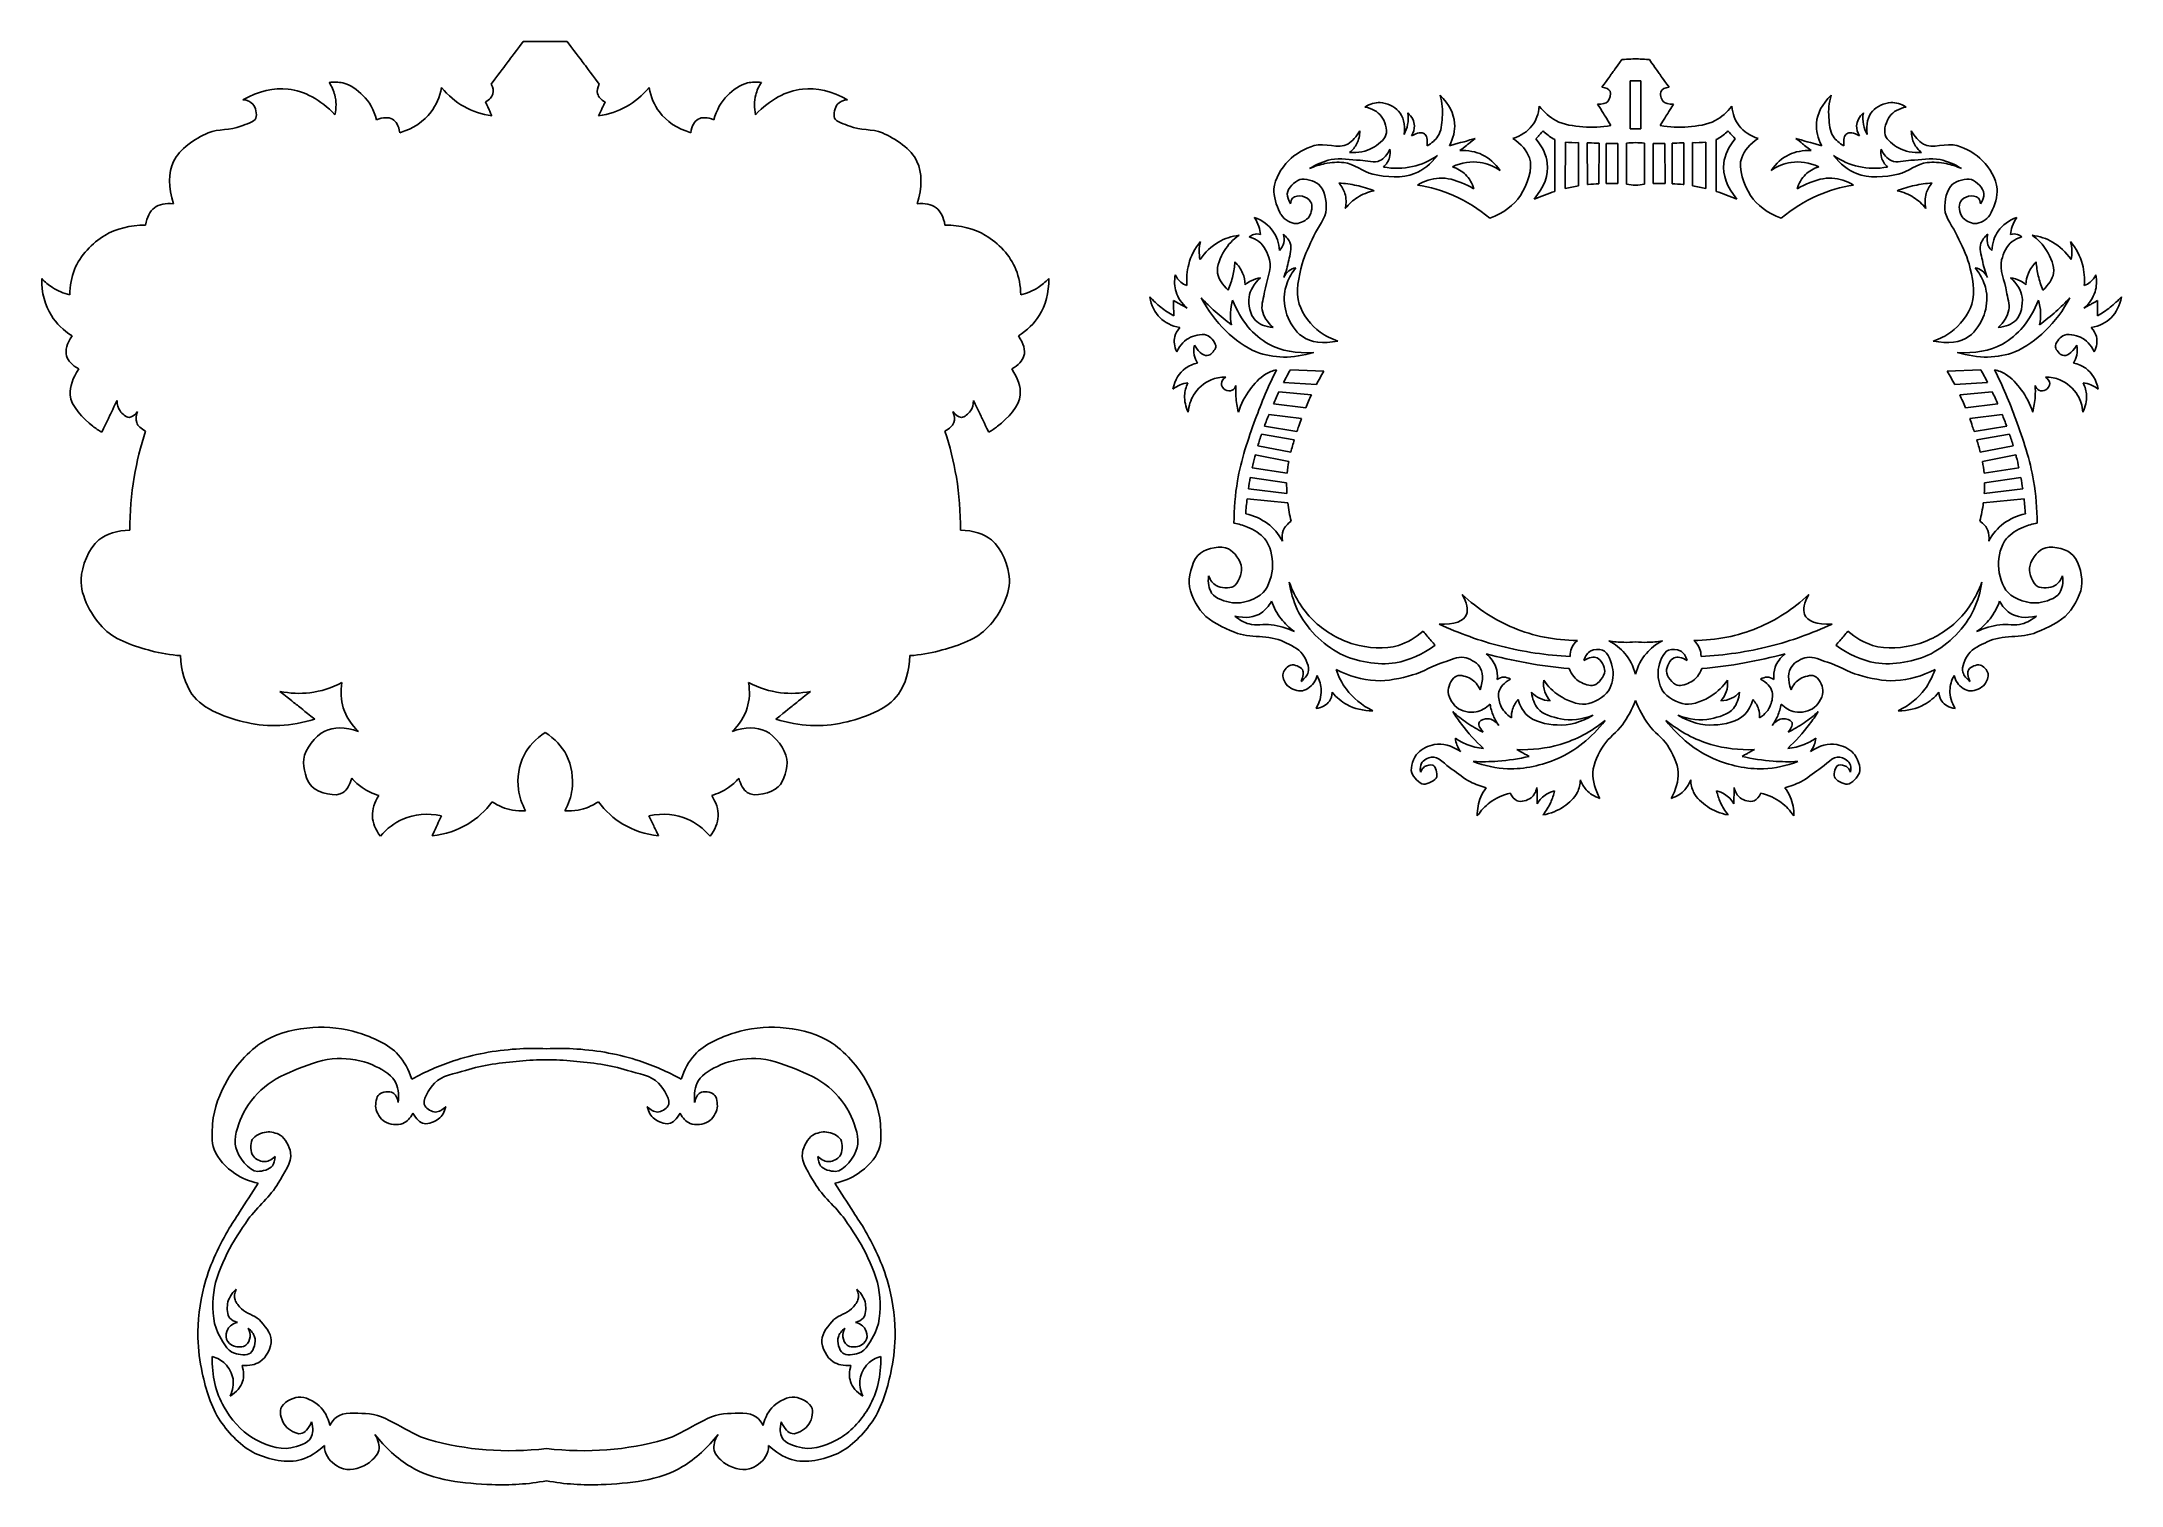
# Model space of a CAD drawing. Header units: millimetres. Extents: x 44 to 433, y -211 to 59.
import ezdxf

# ---------------------------------------------------------------- set-up
doc = ezdxf.new("R2010")
doc.units = ezdxf.units.MM
doc.linetypes.add('K5LT32770', pattern=[0])

msp = doc.modelspace()

# ---------------------------------------------------------------- linework, layer by layer
at = {"color": 30, "linetype": 'K5LT32770', "true_color": 0xff8000}
for p, q in [((340.93, 51.7), (340.91, 42.7)), ((341.93, 51.7), (340.93, 51.7)), ((341.93, 51.7), (342.93, 51.7)), ((342.93, 51.7), (342.95, 42.7)), ((326.84, 40.71), (326.86, 30.99)), ((328.82, 40.19), (328.8, 31.52)), ((331.28, 40.12), (331.28, 32.04)), ((332.92, 40.11), (332.94, 32.27)), ((335.11, 40), (335.07, 32.45)), ((336.47, 39.97), (336.43, 32.5)), ((338.64, 39.99), (338.64, 32.46)), ((340.24, 40.04), (340.25, 32.34)), ((340.91, 42.7), (341.93, 42.69)), ((342.95, 42.7), (341.93, 42.69)), ((343.62, 40.04), (343.62, 32.34)), ((345.22, 39.99), (345.22, 32.46)), ((347.4, 39.97), (347.44, 32.5)), ((348.76, 40), (348.8, 32.45)), ((350.95, 40.11), (350.93, 32.27)), ((352.58, 40.12), (352.58, 32.04)), ((355.05, 40.19), (355.07, 31.52)), ((357.03, 40.71), (357.01, 30.99)), ((283.67, -2.59), (277.42, -2.33)), ((400.2, -2.59), (406.45, -2.33)), ((281.34, -7.01), (275.28, -6.45)), ((282.29, -5.09), (276.15, -4.69)), ((401.58, -5.09), (407.72, -4.69)), ((402.52, -7.01), (408.59, -6.45)), ((279.49, -11.46), (273.42, -10.67)), ((280.28, -9.43), (274.24, -8.72)), ((403.59, -9.43), (409.63, -8.72)), ((404.38, -11.46), (410.45, -10.67)), ((278.16, -15.43), (272.04, -14.34)), ((278.65, -13.9), (272.56, -12.88)), ((405.22, -13.9), (411.31, -12.88)), ((405.71, -15.43), (411.82, -14.34)), ((277.11, -19.48), (270.86, -18.25)), ((277.51, -17.72), (271.33, -16.55)), ((406.36, -17.72), (412.53, -16.55)), ((406.76, -19.48), (413.01, -18.25)), ((276.72, -23.46), (269.91, -22.5)), ((276.81, -21.66), (270.28, -20.67)), ((407.06, -21.66), (413.59, -20.67)), ((407.14, -23.46), (413.95, -22.5)), ((276.94, -27.22), (269.33, -26.44)), ((276.77, -25.44), (269.57, -24.6)), ((406.93, -27.22), (414.54, -26.44)), ((407.1, -25.44), (414.3, -24.6))]:
    msp.add_line(p, q, dxfattribs=at)
for points in [[(134.04, 59.01), (130.06, 53.72), (132.05, 56.36), (128.07, 51.07)], [(138.16, 59.01), (135.41, 59.01), (136.79, 59.01), (134.04, 59.01)], [(138.16, 59.01), (140.91, 59.01), (139.53, 59.01), (142.28, 59.01)], [(142.28, 59.01), (146.26, 53.72), (144.27, 56.36), (148.25, 51.07)], [(339.36, 55.65), (336.9, 52.2), (338.13, 53.92), (335.66, 50.48)], [(341.93, 55.8), (340.22, 55.7), (341.08, 55.75), (339.36, 55.65)], [(341.93, 55.8), (343.65, 55.7), (342.79, 55.75), (344.51, 55.65)], [(344.51, 55.65), (346.97, 52.2), (345.74, 53.92), (348.2, 50.48)], [(126.99, 47.73), (127.8, 45.99), (127.39, 46.86), (128.2, 45.11)], [(149.33, 47.73), (148.52, 45.99), (148.93, 46.86), (148.12, 45.11)], [(334.84, 47.34), (336.51, 44.66), (335.67, 46), (337.34, 43.32)], [(349.03, 47.34), (347.36, 44.66), (348.19, 46), (346.53, 43.32)], [(311.98, 40.9), (308.76, 39.98), (310.37, 40.44), (307.15, 39.52)], [(309.11, 38.63), (311.02, 40.14), (310.07, 39.38), (311.98, 40.9)], [(324.66, 42.3), (323.75, 41.32), (324.2, 41.81), (323.3, 40.83)], [(331.28, 40.12), (330.45, 40.11), (329.62, 40.1), (328.82, 40.19)], [(338.64, 39.99), (337.92, 39.97), (337.19, 39.97), (336.47, 39.97)], [(341.93, 40.14), (341.37, 40.1), (340.81, 40.07), (340.24, 40.04)], [(341.93, 40.14), (342.5, 40.1), (343.06, 40.07), (343.62, 40.04)], [(345.22, 39.99), (345.95, 39.97), (346.67, 39.97), (347.4, 39.97)], [(352.58, 40.12), (353.42, 40.11), (354.25, 40.1), (355.05, 40.19)], [(359.21, 42.3), (360.12, 41.32), (359.66, 41.81), (360.57, 40.83)], [(374.76, 38.63), (372.85, 40.14), (373.8, 39.38), (371.89, 40.9)], [(371.89, 40.9), (375.11, 39.98), (373.5, 40.44), (376.72, 39.52)], [(328.8, 31.52), (329.62, 31.73), (330.45, 31.9), (331.28, 32.04)], [(336.43, 32.5), (337.16, 32.51), (337.9, 32.5), (338.64, 32.46)], [(340.25, 32.34), (340.81, 32.29), (341.37, 32.22), (341.93, 32.14)], [(343.62, 32.34), (343.06, 32.29), (342.5, 32.22), (341.93, 32.14)], [(347.44, 32.5), (346.71, 32.51), (345.97, 32.5), (345.22, 32.46)], [(355.07, 31.52), (354.25, 31.73), (353.42, 31.9), (352.58, 32.04)], [(322.98, 29.54), (324.26, 30.11), (325.56, 30.59), (326.86, 30.99)], [(360.89, 29.54), (359.61, 30.11), (358.31, 30.59), (357.01, 30.99)], [(258.13, 9.17), (256.44, 10.13), (257.28, 9.65), (255.59, 10.61)], [(255.59, 10.61), (255.61, 8.71), (255.6, 9.66), (255.62, 7.76)], [(425.74, 9.17), (427.43, 10.13), (426.59, 9.65), (428.28, 10.61)], [(428.28, 10.61), (428.26, 8.71), (428.27, 9.66), (428.25, 7.76)], [(277.42, -2.33), (276.98, -3.11), (276.56, -3.9), (276.15, -4.69)], [(283.67, -2.59), (283.19, -3.42), (282.73, -4.25), (282.29, -5.09)], [(400.2, -2.59), (400.68, -3.42), (401.14, -4.25), (401.58, -5.09)], [(406.45, -2.33), (406.89, -3.11), (407.31, -3.9), (407.72, -4.69)], [(275.28, -6.45), (274.92, -7.2), (274.57, -7.96), (274.24, -8.72)], [(281.34, -7.01), (280.97, -7.81), (280.61, -8.62), (280.28, -9.43)], [(402.52, -7.01), (402.9, -7.81), (403.26, -8.62), (403.59, -9.43)], [(408.59, -6.45), (408.95, -7.2), (409.3, -7.96), (409.63, -8.72)], [(55.28, -14.02), (57.18, -10.04), (56.23, -12.03), (58.13, -8.06)], [(221.04, -14.02), (219.14, -10.04), (220.09, -12.03), (218.19, -8.06)], [(273.42, -10.67), (273.12, -11.4), (272.84, -12.14), (272.56, -12.88)], [(410.45, -10.67), (410.75, -11.4), (411.03, -12.14), (411.31, -12.88)], [(272.04, -14.34), (271.79, -15.07), (271.56, -15.81), (271.33, -16.55)], [(278.16, -15.43), (277.92, -16.19), (277.7, -16.96), (277.51, -17.72)], [(405.71, -15.43), (405.95, -16.19), (406.17, -16.96), (406.36, -17.72)], [(411.82, -14.34), (412.07, -15.07), (412.31, -15.81), (412.53, -16.55)], [(269.91, -22.5), (269.79, -23.19), (269.67, -23.9), (269.57, -24.6)], [(277.11, -19.48), (276.98, -20.2), (276.87, -20.93), (276.81, -21.66)], [(406.76, -19.48), (406.89, -20.2), (407, -20.93), (407.06, -21.66)], [(413.95, -22.5), (414.08, -23.19), (414.2, -23.9), (414.3, -24.6)], [(269.33, -26.44), (269.22, -27.38), (269.14, -28.33), (269.07, -29.28)], [(276.72, -23.46), (276.72, -24.11), (276.73, -24.77), (276.77, -25.44)], [(407.14, -23.46), (407.15, -24.11), (407.14, -24.77), (407.1, -25.44)], [(414.54, -26.44), (414.65, -27.38), (414.73, -28.33), (414.79, -29.28)], [(276.94, -27.22), (277.08, -28.36), (277.29, -29.5), (277.58, -30.65)], [(406.93, -27.22), (406.79, -28.36), (406.57, -29.5), (406.29, -30.65)], [(95.08, -67.65), (90.75, -64.19), (92.91, -65.92), (88.58, -62.46)], [(181.24, -67.65), (185.57, -64.19), (183.4, -65.92), (187.74, -62.46)], [(319.72, -73.32), (321.27, -74.17), (320.5, -73.75), (322.04, -74.6)], [(364.14, -73.32), (362.6, -74.17), (363.37, -73.75), (361.83, -74.6)], [(323.51, -80.4), (323.54, -82.45), (323.53, -81.42), (323.55, -83.47)], [(360.36, -80.4), (360.33, -82.45), (360.34, -81.42), (360.32, -83.47)], [(118.77, -85.7), (117.6, -88.18), (118.19, -86.94), (117.01, -89.42)], [(157.54, -85.7), (158.72, -88.18), (158.13, -86.94), (159.31, -89.42)]]:
    msp.add_open_spline(points, degree=3, dxfattribs=at)
for points, knots in [([(106.64, 44.37), (106.14, 46.23), (105.28, 47.76), (104.09, 48.95), (103.08, 49.96), (101.73, 50.95), (100.35, 51.27), (99.54, 51.47), (98.67, 51.5), (97.76, 51.39)], [0, 0, 0, 0, 1, 1, 1, 2, 2, 2, 3, 3, 3, 3]), ([(97.76, 51.39), (98.26, 50.63), (98.61, 49.85), (98.82, 49.03), (99.12, 47.86), (99.13, 46.63), (98.86, 45.34)], [0, 0, 0, 0, 1, 1, 1, 2, 2, 2, 2]), ([(128.07, 51.07), (128.41, 50.39), (128.51, 49.79), (128.37, 49.25), (128.21, 48.66), (127.75, 48.15), (126.99, 47.73)], [0, 0, 0, 0, 1, 1, 1, 2, 2, 2, 2]), ([(148.25, 51.07), (147.91, 50.39), (147.81, 49.79), (147.95, 49.25), (148.11, 48.66), (148.57, 48.15), (149.33, 47.73)], [0, 0, 0, 0, 1, 1, 1, 2, 2, 2, 2]), ([(169.67, 44.37), (170.18, 46.23), (171.03, 47.76), (172.23, 48.95), (173.23, 49.96), (174.58, 50.95), (175.97, 51.27), (176.78, 51.47), (177.65, 51.5), (178.56, 51.39)], [0, 0, 0, 0, 1, 1, 1, 2, 2, 2, 3, 3, 3, 3]), ([(178.56, 51.39), (178.06, 50.63), (177.71, 49.85), (177.5, 49.03), (177.2, 47.86), (177.18, 46.63), (177.46, 45.34)], [0, 0, 0, 0, 1, 1, 1, 2, 2, 2, 2]), ([(81.65, 48.14), (82.48, 48.04), (83.09, 47.76), (83.51, 47.32), (84.05, 46.74), (84.33, 45.39), (84.08, 44.72), (83.79, 43.92), (82.24, 43.61), (81.26, 43.2), (79.36, 42.41), (77.01, 42.74), (75.16, 41.94), (72.67, 40.86), (69.74, 38.91), (68.69, 36.6), (67.7, 34.43), (67.69, 31.78), (68.67, 28.67)], [0, 0, 0, 0, 1, 1, 1, 2, 2, 2, 3, 3, 3, 4, 4, 4, 5, 5, 5, 6, 6, 6, 6]), ([(98.86, 45.34), (96.11, 48.19), (93.19, 49.79), (90.1, 50.12), (87.42, 50.41), (84.6, 49.76), (81.65, 48.14)], [0, 0, 0, 0, 1, 1, 1, 2, 2, 2, 2]), ([(118.77, 50.41), (118.42, 48.64), (117.78, 47.12), (116.83, 45.85), (115.48, 44.06), (113.53, 42.77), (110.98, 41.98)], [0, 0, 0, 0, 1, 1, 1, 2, 2, 2, 2]), ([(128.2, 45.11), (126.3, 45.4), (124.56, 45.98), (122.99, 46.86), (121.41, 47.75), (120.01, 48.93), (118.77, 50.41)], [0, 0, 0, 0, 1, 1, 1, 2, 2, 2, 2]), ([(148.12, 45.11), (150.02, 45.4), (151.76, 45.98), (153.33, 46.86), (154.9, 47.75), (156.31, 48.93), (157.55, 50.41)], [0, 0, 0, 0, 1, 1, 1, 2, 2, 2, 2]), ([(157.55, 50.41), (157.9, 48.64), (158.54, 47.12), (159.49, 45.85), (160.83, 44.06), (162.79, 42.77), (165.34, 41.98)], [0, 0, 0, 0, 1, 1, 1, 2, 2, 2, 2]), ([(177.46, 45.34), (180.21, 48.19), (183.13, 49.79), (186.22, 50.12), (188.9, 50.41), (191.72, 49.76), (194.67, 48.14)], [0, 0, 0, 0, 1, 1, 1, 2, 2, 2, 2]), ([(194.67, 48.14), (193.84, 48.04), (193.22, 47.76), (192.81, 47.32), (192.27, 46.74), (191.99, 45.39), (192.23, 44.72), (192.53, 43.92), (194.08, 43.61), (195.06, 43.2), (196.95, 42.41), (199.31, 42.74), (201.16, 41.94), (203.65, 40.86), (206.58, 38.91), (207.63, 36.6), (208.62, 34.43), (208.63, 31.78), (207.65, 28.67)], [0, 0, 0, 0, 1, 1, 1, 2, 2, 2, 3, 3, 3, 4, 4, 4, 5, 5, 5, 6, 6, 6, 6]), ([(291.36, 46.78), (292.72, 46.49), (293.74, 45.92), (294.39, 45.08), (295.08, 44.21), (295.59, 42.57), (295.29, 41.56), (295, 40.6), (293.74, 39.69), (292.76, 39.14), (291.55, 38.45), (290.12, 38.16), (288.49, 38.27)], [0, 0, 0, 0, 1, 1, 1, 2, 2, 2, 3, 3, 3, 4, 4, 4, 4]), ([(298.67, 41.67), (298.88, 43.56), (298.54, 45.01), (297.66, 46.01), (296.9, 46.87), (295.39, 47.57), (294.21, 47.61), (293.28, 47.64), (292.33, 47.36), (291.36, 46.78)], [0, 0, 0, 0, 1, 1, 1, 2, 2, 2, 3, 3, 3, 3]), ([(305.4, 48.97), (305.78, 47.57), (305.91, 46.19), (305.81, 44.83), (305.72, 43.64), (305.64, 42.26), (305, 41.31), (304.53, 40.6), (303.86, 40.01), (302.98, 39.54)], [0, 0, 0, 0, 1, 1, 1, 2, 2, 2, 3, 3, 3, 3]), ([(307.15, 39.52), (307.89, 40.98), (308.21, 42.38), (308.11, 43.73), (307.98, 45.57), (307.08, 47.32), (305.4, 48.97)], [0, 0, 0, 0, 1, 1, 1, 2, 2, 2, 2]), ([(323.95, 46.95), (323.79, 45.47), (323.33, 44.24), (322.56, 43.25), (321.73, 42.18), (320.54, 41.4), (319, 40.9)], [0, 0, 0, 0, 1, 1, 1, 2, 2, 2, 2]), ([(337.34, 43.32), (335.57, 43), (333.82, 42.91), (332.1, 43.07), (330.39, 43.23), (328.52, 43.44), (327.04, 44.24), (325.88, 44.89), (324.85, 45.79), (323.95, 46.95)], [0, 0, 0, 0, 1, 1, 1, 2, 2, 2, 3, 3, 3, 3]), ([(335.66, 50.48), (336.45, 50.37), (336.94, 50.12), (337.16, 49.73), (337.4, 49.28), (337.14, 48.24), (336.77, 47.84), (336.38, 47.43), (335.74, 47.26), (334.84, 47.34)], [0, 0, 0, 0, 1, 1, 1, 2, 2, 2, 3, 3, 3, 3]), ([(348.2, 50.48), (347.42, 50.37), (346.92, 50.12), (346.71, 49.73), (346.46, 49.28), (346.73, 48.24), (347.1, 47.84), (347.49, 47.43), (348.13, 47.26), (349.03, 47.34)], [0, 0, 0, 0, 1, 1, 1, 2, 2, 2, 3, 3, 3, 3]), ([(346.53, 43.32), (348.3, 43), (350.04, 42.91), (351.77, 43.07), (353.47, 43.23), (355.35, 43.44), (356.82, 44.24), (357.99, 44.89), (359.02, 45.79), (359.92, 46.95)], [0, 0, 0, 0, 1, 1, 1, 2, 2, 2, 3, 3, 3, 3]), ([(359.92, 46.95), (360.08, 45.47), (360.54, 44.24), (361.31, 43.25), (362.14, 42.18), (363.33, 41.4), (364.87, 40.9)], [0, 0, 0, 0, 1, 1, 1, 2, 2, 2, 2]), ([(376.72, 39.52), (375.98, 40.98), (375.66, 42.38), (375.76, 43.73), (375.88, 45.57), (376.79, 47.32), (378.47, 48.97)], [0, 0, 0, 0, 1, 1, 1, 2, 2, 2, 2]), ([(378.47, 48.97), (378.09, 47.57), (377.95, 46.19), (378.06, 44.83), (378.14, 43.64), (378.23, 42.26), (378.86, 41.31), (379.34, 40.6), (380.01, 40.01), (380.89, 39.54)], [0, 0, 0, 0, 1, 1, 1, 2, 2, 2, 3, 3, 3, 3]), ([(385.2, 41.67), (384.99, 43.56), (385.33, 45.01), (386.21, 46.01), (386.96, 46.87), (388.47, 47.57), (389.66, 47.61), (390.59, 47.64), (391.54, 47.36), (392.51, 46.78)], [0, 0, 0, 0, 1, 1, 1, 2, 2, 2, 3, 3, 3, 3]), ([(392.51, 46.78), (391.14, 46.49), (390.13, 45.92), (389.47, 45.08), (388.79, 44.21), (388.28, 42.57), (388.58, 41.56), (388.87, 40.6), (390.13, 39.69), (391.1, 39.14), (392.32, 38.45), (393.75, 38.16), (395.38, 38.27)], [0, 0, 0, 0, 1, 1, 1, 2, 2, 2, 3, 3, 3, 4, 4, 4, 4]), ([(110.98, 41.98), (110.76, 43.27), (110.29, 44.11), (109.58, 44.52), (108.85, 44.92), (107.88, 44.88), (106.64, 44.37)], [0, 0, 0, 0, 1, 1, 1, 2, 2, 2, 2]), ([(165.34, 41.98), (165.56, 43.27), (166.03, 44.11), (166.74, 44.52), (167.46, 44.92), (168.44, 44.88), (169.67, 44.37)], [0, 0, 0, 0, 1, 1, 1, 2, 2, 2, 2]), ([(299.36, 45.68), (299.48, 44.93), (299.47, 44.21), (299.34, 43.5), (299.22, 42.87), (299, 42.26), (298.67, 41.67)], [0, 0, 0, 0, 1, 1, 1, 2, 2, 2, 2]), ([(300.06, 41.38), (300.45, 42.03), (300.63, 42.65), (300.61, 43.26), (300.59, 44.11), (300.17, 44.92), (299.36, 45.68)], [0, 0, 0, 0, 1, 1, 1, 2, 2, 2, 2]), ([(383.81, 41.38), (383.42, 42.03), (383.24, 42.65), (383.26, 43.26), (383.28, 44.11), (383.7, 44.92), (384.51, 45.68)], [0, 0, 0, 0, 1, 1, 1, 2, 2, 2, 2]), ([(384.51, 45.68), (384.39, 44.93), (384.39, 44.21), (384.53, 43.5), (384.65, 42.87), (384.87, 42.26), (385.2, 41.67)], [0, 0, 0, 0, 1, 1, 1, 2, 2, 2, 2]), ([(290.39, 42.35), (289.77, 41.25), (289.02, 40.42), (288.14, 39.86), (286.5, 38.82), (283.81, 40.19), (281.87, 39.58), (280.15, 39.04), (278.3, 38.02), (277.07, 36.73), (275.76, 35.37), (274.48, 33.33), (274.36, 31.49), (274.26, 30.08), (274.79, 28.43), (275.46, 27.08), (275.55, 26.9), (275.64, 26.71), (275.75, 26.54), (276.31, 25.68), (277.57, 24.97), (278.5, 25), (279.3, 25.01), (280.46, 25.61), (280.92, 26.27), (281.39, 26.95), (281.65, 28.4), (281.21, 29.08), (280.93, 29.53), (280.24, 29.98), (279.68, 30.1), (279.12, 30.21), (278.21, 30.15), (277.84, 29.74), (277.62, 29.49), (277.49, 29.13), (277.45, 28.67)], [0, 0, 0, 0, 1, 1, 1, 2, 2, 2, 3, 3, 3, 4, 4, 4, 5, 5, 5, 6, 6, 6, 7, 7, 7, 8, 8, 8, 9, 9, 9, 10, 10, 10, 11, 11, 11, 12, 12, 12, 12]), ([(281, 35.26), (282.29, 36.08), (283.63, 36.64), (285.02, 36.94), (286.76, 37.31), (288.65, 36.86), (290.47, 36.83), (291.69, 36.81), (293.15, 36.25), (294.14, 36.76), (294.91, 37.15), (295.54, 37.86), (296.02, 38.89)], [0, 0, 0, 0, 1, 1, 1, 2, 2, 2, 3, 3, 3, 4, 4, 4, 4]), ([(288.49, 38.27), (289.08, 38.75), (289.53, 39.31), (289.84, 39.93), (290.21, 40.65), (290.39, 41.46), (290.39, 42.35)], [0, 0, 0, 0, 1, 1, 1, 2, 2, 2, 2]), ([(296.02, 38.89), (296.1, 38.35), (296.08, 37.84), (295.95, 37.36), (295.78, 36.69), (295.4, 36.09), (294.81, 35.55)], [0, 0, 0, 0, 1, 1, 1, 2, 2, 2, 2]), ([(302.98, 39.54), (303.09, 40.72), (302.92, 41.47), (302.46, 41.79), (301.98, 42.13), (301.18, 42), (300.06, 41.38)], [0, 0, 0, 0, 1, 1, 1, 2, 2, 2, 2]), ([(319, 40.9), (320.59, 39.84), (321.62, 38.64), (322.1, 37.31), (322.84, 35.28), (321.68, 32.16), (320.43, 30.26), (319.19, 28.39), (317.28, 26.97), (314.7, 25.99)], [0, 0, 0, 0, 1, 1, 1, 2, 2, 2, 3, 3, 3, 3]), ([(323.3, 40.83), (324.54, 39.34), (325.25, 37.82), (325.44, 36.27), (325.69, 34.08), (324.87, 31.84), (322.98, 29.54)], [0, 0, 0, 0, 1, 1, 1, 2, 2, 2, 2]), ([(326.84, 40.71), (326.74, 40.76), (326.65, 40.81), (326.55, 40.86), (325.88, 41.24), (325.25, 41.72), (324.66, 42.3)], [0, 0, 0, 0, 1, 1, 1, 2, 2, 2, 2]), ([(335.11, 40), (334.49, 40.02), (333.88, 40.05), (333.27, 40.09), (333.15, 40.1), (333.04, 40.1), (332.92, 40.11)], [0, 0, 0, 0, 1, 1, 1, 2, 2, 2, 2]), ([(348.76, 40), (349.37, 40.02), (349.99, 40.05), (350.6, 40.09), (350.71, 40.1), (350.83, 40.1), (350.95, 40.11)], [0, 0, 0, 0, 1, 1, 1, 2, 2, 2, 2]), ([(357.03, 40.71), (357.13, 40.76), (357.22, 40.81), (357.31, 40.86), (357.99, 41.24), (358.62, 41.72), (359.21, 42.3)], [0, 0, 0, 0, 1, 1, 1, 2, 2, 2, 2]), ([(360.57, 40.83), (359.33, 39.34), (358.61, 37.82), (358.43, 36.27), (358.18, 34.08), (358.99, 31.84), (360.89, 29.54)], [0, 0, 0, 0, 1, 1, 1, 2, 2, 2, 2]), ([(364.87, 40.9), (363.28, 39.84), (362.25, 38.64), (361.77, 37.31), (361.03, 35.28), (362.19, 32.16), (363.44, 30.26), (364.67, 28.39), (366.59, 26.97), (369.17, 25.99)], [0, 0, 0, 0, 1, 1, 1, 2, 2, 2, 3, 3, 3, 3]), ([(380.89, 39.54), (380.78, 40.72), (380.95, 41.47), (381.4, 41.79), (381.89, 42.13), (382.69, 42), (383.81, 41.38)], [0, 0, 0, 0, 1, 1, 1, 2, 2, 2, 2]), ([(387.84, 38.89), (387.76, 38.35), (387.79, 37.84), (387.92, 37.36), (388.09, 36.69), (388.47, 36.09), (389.05, 35.55)], [0, 0, 0, 0, 1, 1, 1, 2, 2, 2, 2]), ([(402.87, 35.26), (401.58, 36.08), (400.24, 36.64), (398.85, 36.94), (397.11, 37.31), (395.22, 36.86), (393.4, 36.83), (392.18, 36.81), (390.72, 36.25), (389.73, 36.76), (388.96, 37.15), (388.33, 37.86), (387.84, 38.89)], [0, 0, 0, 0, 1, 1, 1, 2, 2, 2, 3, 3, 3, 4, 4, 4, 4]), ([(395.38, 38.27), (394.79, 38.75), (394.34, 39.31), (394.02, 39.93), (393.66, 40.65), (393.48, 41.46), (393.47, 42.35)], [0, 0, 0, 0, 1, 1, 1, 2, 2, 2, 2]), ([(393.47, 42.35), (394.1, 41.25), (394.85, 40.42), (395.73, 39.86), (397.37, 38.82), (400.06, 40.19), (402, 39.58), (403.72, 39.04), (405.56, 38.02), (406.8, 36.73), (408.11, 35.37), (409.38, 33.33), (409.51, 31.49), (409.6, 30.08), (409.08, 28.43), (408.4, 27.08), (408.32, 26.9), (408.23, 26.71), (408.12, 26.54), (407.56, 25.68), (406.3, 24.97), (405.37, 25), (404.57, 25.01), (403.41, 25.61), (402.95, 26.27), (402.48, 26.95), (402.22, 28.4), (402.66, 29.08), (402.94, 29.53), (403.63, 29.98), (404.19, 30.1), (404.75, 30.21), (405.66, 30.15), (406.02, 29.74), (406.25, 29.49), (406.38, 29.13), (406.42, 28.67)], [0, 0, 0, 0, 1, 1, 1, 2, 2, 2, 3, 3, 3, 4, 4, 4, 5, 5, 5, 6, 6, 6, 7, 7, 7, 8, 8, 8, 9, 9, 9, 10, 10, 10, 11, 11, 11, 12, 12, 12, 12]), ([(304.93, 37.69), (303.66, 36.13), (302.22, 35.01), (300.63, 34.34), (298.36, 33.39), (295.33, 33.68), (292.84, 34.22), (290.98, 34.62), (289.32, 36.19), (287.43, 36.39), (286.28, 36.52), (285.04, 36.42), (283.89, 36.2), (282.9, 36), (281.94, 35.69), (281, 35.26)], [0, 0, 0, 0, 1, 1, 1, 2, 2, 2, 3, 3, 3, 4, 4, 4, 5, 5, 5, 5]), ([(294.81, 35.55), (296.69, 35.23), (298.5, 35.26), (300.23, 35.64), (301.86, 36.01), (303.43, 36.69), (304.93, 37.69)], [0, 0, 0, 0, 1, 1, 1, 2, 2, 2, 2]), ([(307.7, 35.62), (309.48, 36.4), (311.21, 36.66), (312.87, 36.41), (314.15, 36.22), (315.39, 35.73), (316.6, 34.94)], [0, 0, 0, 0, 1, 1, 1, 2, 2, 2, 2]), ([(311.74, 31.47), (311.41, 32.55), (310.88, 33.44), (310.17, 34.15), (309.51, 34.8), (308.69, 35.29), (307.7, 35.62)], [0, 0, 0, 0, 1, 1, 1, 2, 2, 2, 2]), ([(316.6, 34.94), (315.67, 36.27), (314.56, 37.24), (313.28, 37.86), (312.05, 38.45), (310.66, 38.7), (309.11, 38.63)], [0, 0, 0, 0, 1, 1, 1, 2, 2, 2, 2]), ([(367.27, 34.94), (368.2, 36.27), (369.31, 37.24), (370.59, 37.86), (371.82, 38.45), (373.21, 38.7), (374.76, 38.63)], [0, 0, 0, 0, 1, 1, 1, 2, 2, 2, 2]), ([(376.17, 35.62), (374.39, 36.4), (372.66, 36.66), (371, 36.41), (369.72, 36.22), (368.48, 35.73), (367.27, 34.94)], [0, 0, 0, 0, 1, 1, 1, 2, 2, 2, 2]), ([(372.13, 31.47), (372.46, 32.55), (372.98, 33.44), (373.69, 34.15), (374.35, 34.8), (375.18, 35.29), (376.17, 35.62)], [0, 0, 0, 0, 1, 1, 1, 2, 2, 2, 2]), ([(389.05, 35.55), (387.17, 35.23), (385.37, 35.26), (383.64, 35.64), (382, 36.01), (380.44, 36.69), (378.94, 37.69)], [0, 0, 0, 0, 1, 1, 1, 2, 2, 2, 2]), ([(378.94, 37.69), (380.21, 36.13), (381.65, 35.01), (383.24, 34.34), (385.51, 33.39), (388.54, 33.68), (391.03, 34.22), (392.89, 34.62), (394.55, 36.19), (396.44, 36.39), (397.59, 36.52), (398.83, 36.42), (399.98, 36.2), (400.96, 36), (401.93, 35.69), (402.87, 35.26)], [0, 0, 0, 0, 1, 1, 1, 2, 2, 2, 3, 3, 3, 4, 4, 4, 5, 5, 5, 5]), ([(277.45, 28.67), (277.02, 29.36), (276.82, 29.99), (276.85, 30.58), (276.9, 31.6), (278.22, 32.9), (279.17, 33.2), (280.15, 33.53), (281.88, 32.99), (282.7, 32.33), (283.8, 31.44), (284.19, 29.2), (284.13, 27.69), (284.06, 25.97), (282.55, 24.36), (281.81, 22.68), (281.05, 20.95), (280.09, 19.25), (279.61, 17.44), (278.99, 15.05), (278.37, 12.19), (279.08, 9.95), (279.71, 7.99), (281.29, 5.94), (283.02, 4.68), (283.98, 3.98), (285.07, 3.44), (286.29, 3.04)], [0, 0, 0, 0, 1, 1, 1, 2, 2, 2, 3, 3, 3, 4, 4, 4, 5, 5, 5, 6, 6, 6, 7, 7, 7, 8, 8, 8, 9, 9, 9, 9]), ([(287.69, 27.81), (287.91, 28.81), (287.88, 29.74), (287.62, 30.61), (287.4, 31.3), (287.03, 31.95), (286.5, 32.56)], [0, 0, 0, 0, 1, 1, 1, 2, 2, 2, 2]), ([(286.5, 32.56), (287.62, 32.5), (288.71, 32.35), (289.79, 32.11), (290.9, 31.87), (291.99, 31.54), (293.06, 31.12)], [0, 0, 0, 0, 1, 1, 1, 2, 2, 2, 2]), ([(293.06, 31.12), (291.92, 30.89), (290.89, 30.48), (289.97, 29.89), (289.11, 29.35), (288.35, 28.65), (287.69, 27.81)], [0, 0, 0, 0, 1, 1, 1, 2, 2, 2, 2]), ([(301.19, 32.19), (302.52, 32.98), (303.86, 33.41), (305.23, 33.49), (306.67, 33.58), (308.24, 33.11), (309.62, 32.55), (310.35, 32.26), (311.06, 31.9), (311.74, 31.47)], [0, 0, 0, 0, 1, 1, 1, 2, 2, 2, 3, 3, 3, 3]), ([(314.7, 25.99), (312.6, 27.76), (310.35, 29.18), (307.94, 30.23), (305.82, 31.16), (303.57, 31.81), (301.19, 32.19)], [0, 0, 0, 0, 1, 1, 1, 2, 2, 2, 2]), ([(332.94, 32.27), (332.98, 32.28), (333.02, 32.28), (333.06, 32.29), (333.72, 32.36), (334.39, 32.42), (335.07, 32.45)], [0, 0, 0, 0, 1, 1, 1, 2, 2, 2, 2]), ([(350.93, 32.27), (350.89, 32.28), (350.85, 32.28), (350.81, 32.29), (350.14, 32.36), (349.47, 32.42), (348.8, 32.45)], [0, 0, 0, 0, 1, 1, 1, 2, 2, 2, 2]), ([(369.17, 25.99), (371.26, 27.76), (373.51, 29.18), (375.93, 30.23), (378.05, 31.16), (380.3, 31.81), (382.68, 32.19)], [0, 0, 0, 0, 1, 1, 1, 2, 2, 2, 2]), ([(382.68, 32.19), (381.35, 32.98), (380, 33.41), (378.64, 33.49), (377.19, 33.58), (375.62, 33.11), (374.24, 32.55), (373.52, 32.26), (372.81, 31.9), (372.13, 31.47)], [0, 0, 0, 0, 1, 1, 1, 2, 2, 2, 3, 3, 3, 3]), ([(397.36, 32.56), (396.25, 32.5), (395.15, 32.35), (394.08, 32.11), (392.97, 31.87), (391.88, 31.54), (390.81, 31.12)], [0, 0, 0, 0, 1, 1, 1, 2, 2, 2, 2]), ([(390.81, 31.12), (391.95, 30.89), (392.98, 30.48), (393.9, 29.89), (394.76, 29.35), (395.51, 28.65), (396.18, 27.81)], [0, 0, 0, 0, 1, 1, 1, 2, 2, 2, 2]), ([(396.18, 27.81), (395.96, 28.81), (395.99, 29.74), (396.25, 30.61), (396.47, 31.3), (396.84, 31.95), (397.36, 32.56)], [0, 0, 0, 0, 1, 1, 1, 2, 2, 2, 2]), ([(406.42, 28.67), (406.85, 29.36), (407.05, 29.99), (407.02, 30.58), (406.96, 31.6), (405.65, 32.9), (404.7, 33.2), (403.71, 33.53), (401.99, 32.99), (401.16, 32.33), (400.06, 31.44), (399.67, 29.2), (399.74, 27.69), (399.81, 25.97), (401.31, 24.36), (402.06, 22.68), (402.82, 20.95), (403.78, 19.25), (404.26, 17.44), (404.88, 15.05), (405.5, 12.19), (404.79, 9.95), (404.16, 7.99), (402.58, 5.94), (400.85, 4.68), (399.89, 3.98), (398.8, 3.44), (397.58, 3.04)], [0, 0, 0, 0, 1, 1, 1, 2, 2, 2, 3, 3, 3, 4, 4, 4, 5, 5, 5, 6, 6, 6, 7, 7, 7, 8, 8, 8, 9, 9, 9, 9]), ([(68.67, 28.67), (67.18, 28.84), (65.99, 28.6), (65.13, 27.95), (64.25, 27.29), (63.7, 26.21), (63.46, 24.71)], [0, 0, 0, 0, 1, 1, 1, 2, 2, 2, 2]), ([(207.65, 28.67), (209.14, 28.84), (210.32, 28.6), (211.19, 27.95), (212.07, 27.29), (212.62, 26.21), (212.86, 24.71)], [0, 0, 0, 0, 1, 1, 1, 2, 2, 2, 2]), ([(63.46, 24.71), (60.54, 24.7), (58.01, 24.06), (55.85, 22.79), (53.51, 21.41), (51.2, 18.97), (50.19, 16.41), (49.61, 14.97), (49.32, 13.4), (49.3, 11.69)], [0, 0, 0, 0, 1, 1, 1, 2, 2, 2, 3, 3, 3, 3]), ([(212.86, 24.71), (215.78, 24.7), (218.31, 24.06), (220.46, 22.79), (222.81, 21.41), (225.11, 18.97), (226.13, 16.41), (226.7, 14.97), (227, 13.4), (227.02, 11.69)], [0, 0, 0, 0, 1, 1, 1, 2, 2, 2, 3, 3, 3, 3]), ([(275.37, 19.94), (275.26, 21.38), (274.86, 22.6), (274.16, 23.6), (273.37, 24.72), (272.21, 25.57), (270.67, 26.14)], [0, 0, 0, 0, 1, 1, 1, 2, 2, 2, 2]), ([(270.67, 26.14), (271.05, 25.61), (271.34, 25.04), (271.53, 24.44), (271.69, 23.96), (271.79, 23.47), (271.83, 22.95)], [0, 0, 0, 0, 1, 1, 1, 2, 2, 2, 2]), ([(408.5, 19.94), (408.61, 21.38), (409.01, 22.6), (409.71, 23.6), (410.5, 24.72), (411.66, 25.57), (413.2, 26.14)], [0, 0, 0, 0, 1, 1, 1, 2, 2, 2, 2]), ([(413.2, 26.14), (412.82, 25.61), (412.53, 25.04), (412.33, 24.44), (412.18, 23.96), (412.08, 23.47), (412.04, 22.95)], [0, 0, 0, 0, 1, 1, 1, 2, 2, 2, 2]), ([(260.62, 21.66), (259.56, 20.33), (258.82, 18.9), (258.42, 17.37), (258.08, 16.11), (257.97, 14.79), (258.09, 13.4)], [0, 0, 0, 0, 1, 1, 1, 2, 2, 2, 2]), ([(260.54, 18.26), (260.42, 18.81), (260.37, 19.36), (260.38, 19.91), (260.39, 20.49), (260.47, 21.08), (260.62, 21.66)], [0, 0, 0, 0, 1, 1, 1, 2, 2, 2, 2]), ([(267.84, 22.81), (266.42, 22.62), (265.14, 22.19), (264, 21.54), (262.66, 20.76), (261.5, 19.67), (260.54, 18.26)], [0, 0, 0, 0, 1, 1, 1, 2, 2, 2, 2]), ([(265.8, 12.57), (264.67, 13.56), (264.01, 14.61), (263.82, 15.73), (263.59, 17.04), (264.36, 18.71), (265.1, 19.93), (265.76, 21.04), (266.67, 22), (267.84, 22.81)], [0, 0, 0, 0, 1, 1, 1, 2, 2, 2, 3, 3, 3, 3]), ([(271.83, 22.95), (271.38, 23.08), (270.97, 23.08), (270.58, 22.97), (270.28, 22.88), (270, 22.72), (269.74, 22.5)], [0, 0, 0, 0, 1, 1, 1, 2, 2, 2, 2]), ([(269.74, 22.5), (270.43, 22.31), (271.03, 22.02), (271.54, 21.63), (272.55, 20.87), (273.2, 19.42), (273.52, 18.22), (274.01, 16.38), (272.88, 14.25), (272.61, 12.26), (272.45, 11.12), (271.96, 9.91), (272.16, 8.85), (272.39, 7.65), (273.07, 6.56), (274.19, 5.56)], [0, 0, 0, 0, 1, 1, 1, 2, 2, 2, 3, 3, 3, 4, 4, 4, 5, 5, 5, 5]), ([(276.11, 23.02), (276.27, 22.46), (276.3, 21.92), (276.18, 21.42), (276.06, 20.89), (275.79, 20.4), (275.37, 19.94)], [0, 0, 0, 0, 1, 1, 1, 2, 2, 2, 2]), ([(276.17, 14.92), (276.6, 15.97), (276.92, 17.04), (277.12, 18.13), (277.31, 19.16), (277.73, 20.36), (277.39, 21.3), (277.16, 21.93), (276.73, 22.5), (276.11, 23.02)], [0, 0, 0, 0, 1, 1, 1, 2, 2, 2, 3, 3, 3, 3]), ([(407.7, 14.92), (407.27, 15.97), (406.95, 17.04), (406.75, 18.13), (406.55, 19.16), (406.14, 20.36), (406.48, 21.3), (406.71, 21.93), (407.14, 22.5), (407.76, 23.02)], [0, 0, 0, 0, 1, 1, 1, 2, 2, 2, 3, 3, 3, 3]), ([(407.76, 23.02), (407.6, 22.46), (407.57, 21.92), (407.69, 21.42), (407.8, 20.89), (408.08, 20.4), (408.5, 19.94)], [0, 0, 0, 0, 1, 1, 1, 2, 2, 2, 2]), ([(414.13, 22.5), (413.44, 22.31), (412.84, 22.02), (412.33, 21.63), (411.32, 20.87), (410.67, 19.42), (410.35, 18.22), (409.86, 16.38), (410.99, 14.25), (411.26, 12.26), (411.42, 11.12), (411.91, 9.91), (411.71, 8.85), (411.48, 7.65), (410.8, 6.56), (409.68, 5.56)], [0, 0, 0, 0, 1, 1, 1, 2, 2, 2, 3, 3, 3, 4, 4, 4, 5, 5, 5, 5]), ([(412.04, 22.95), (412.49, 23.08), (412.9, 23.08), (413.29, 22.97), (413.59, 22.88), (413.87, 22.72), (414.13, 22.5)], [0, 0, 0, 0, 1, 1, 1, 2, 2, 2, 2]), ([(418.07, 12.57), (419.2, 13.56), (419.86, 14.61), (420.05, 15.73), (420.28, 17.04), (419.5, 18.71), (418.77, 19.93), (418.11, 21.04), (417.2, 22), (416.03, 22.81)], [0, 0, 0, 0, 1, 1, 1, 2, 2, 2, 3, 3, 3, 3]), ([(416.03, 22.81), (417.45, 22.62), (418.72, 22.19), (419.86, 21.54), (421.21, 20.76), (422.36, 19.67), (423.33, 18.26)], [0, 0, 0, 0, 1, 1, 1, 2, 2, 2, 2]), ([(423.33, 18.26), (423.45, 18.81), (423.5, 19.36), (423.49, 19.91), (423.48, 20.49), (423.4, 21.08), (423.24, 21.66)], [0, 0, 0, 0, 1, 1, 1, 2, 2, 2, 2]), ([(423.24, 21.66), (424.31, 20.33), (425.04, 18.9), (425.45, 17.37), (425.78, 16.11), (425.89, 14.79), (425.78, 13.4)], [0, 0, 0, 0, 1, 1, 1, 2, 2, 2, 2]), ([(267.05, 17.81), (266.99, 16.93), (266.86, 16.07), (266.66, 15.23), (266.45, 14.33), (266.16, 13.44), (265.8, 12.57)], [0, 0, 0, 0, 1, 1, 1, 2, 2, 2, 2]), ([(268.99, 13.56), (268.95, 14.34), (268.79, 15.07), (268.5, 15.75), (268.17, 16.5), (267.69, 17.19), (267.05, 17.81)], [0, 0, 0, 0, 1, 1, 1, 2, 2, 2, 2]), ([(286.29, 3.04), (283.52, 2.44), (281.29, 2.73), (279.6, 3.92), (278.38, 4.78), (277.31, 6.43), (276.78, 7.92), (276.31, 9.27), (276.14, 10.92), (276.38, 12.34), (276.56, 13.37), (276.97, 14.44), (277.51, 15.37), (277.78, 15.84), (278.1, 16.3), (278.46, 16.73)], [0, 0, 0, 0, 1, 1, 1, 2, 2, 2, 3, 3, 3, 4, 4, 4, 5, 5, 5, 5]), ([(278.46, 16.73), (277.95, 16.63), (277.52, 16.44), (277.15, 16.17), (276.74, 15.86), (276.41, 15.44), (276.17, 14.92)], [0, 0, 0, 0, 1, 1, 1, 2, 2, 2, 2]), ([(397.58, 3.04), (400.35, 2.44), (402.58, 2.73), (404.26, 3.92), (405.49, 4.78), (406.56, 6.43), (407.08, 7.92), (407.56, 9.27), (407.73, 10.92), (407.49, 12.34), (407.31, 13.37), (406.89, 14.44), (406.36, 15.37), (406.09, 15.84), (405.77, 16.3), (405.41, 16.73)], [0, 0, 0, 0, 1, 1, 1, 2, 2, 2, 3, 3, 3, 4, 4, 4, 5, 5, 5, 5]), ([(405.41, 16.73), (405.91, 16.63), (406.35, 16.44), (406.72, 16.17), (407.13, 15.86), (407.45, 15.44), (407.7, 14.92)], [0, 0, 0, 0, 1, 1, 1, 2, 2, 2, 2]), ([(414.88, 13.56), (414.92, 14.34), (415.08, 15.07), (415.37, 15.75), (415.7, 16.5), (416.18, 17.19), (416.81, 17.81)], [0, 0, 0, 0, 1, 1, 1, 2, 2, 2, 2]), ([(416.81, 17.81), (416.88, 16.93), (417.01, 16.07), (417.21, 15.23), (417.42, 14.33), (417.71, 13.44), (418.07, 12.57)], [0, 0, 0, 0, 1, 1, 1, 2, 2, 2, 2]), ([(44.04, 14.72), (44.03, 12.06), (44.63, 9.75), (45.85, 7.8), (46.79, 6.32), (48.08, 5.04), (49.74, 3.98)], [0, 0, 0, 0, 1, 1, 1, 2, 2, 2, 2]), ([(49.3, 11.69), (48.11, 11.96), (47.03, 12.41), (46.06, 13.03), (45.33, 13.49), (44.66, 14.06), (44.04, 14.72)], [0, 0, 0, 0, 1, 1, 1, 2, 2, 2, 2]), ([(232.27, 14.72), (232.29, 12.06), (231.69, 9.75), (230.46, 7.8), (229.53, 6.32), (228.23, 5.04), (226.58, 3.98)], [0, 0, 0, 0, 1, 1, 1, 2, 2, 2, 2]), ([(227.02, 11.69), (228.21, 11.96), (229.28, 12.41), (230.26, 13.03), (230.99, 13.49), (231.66, 14.06), (232.27, 14.72)], [0, 0, 0, 0, 1, 1, 1, 2, 2, 2, 2]), ([(255.91, 15.42), (255.7, 14.27), (255.75, 13.22), (256.05, 12.24), (256.4, 11.11), (257.09, 10.08), (258.13, 9.17)], [0, 0, 0, 0, 1, 1, 1, 2, 2, 2, 2]), ([(258.09, 13.4), (257.65, 13.55), (257.27, 13.76), (256.94, 14.04), (256.5, 14.39), (256.16, 14.85), (255.91, 15.42)], [0, 0, 0, 0, 1, 1, 1, 2, 2, 2, 2]), ([(271.86, 14.88), (271.22, 14.78), (270.63, 14.59), (270.08, 14.3), (269.7, 14.1), (269.33, 13.85), (268.99, 13.56)], [0, 0, 0, 0, 1, 1, 1, 2, 2, 2, 2]), ([(274.19, 5.56), (272.7, 5.7), (271.58, 6.16), (270.82, 6.94), (269.9, 7.9), (269.48, 9.89), (269.69, 11.25), (269.88, 12.53), (270.61, 13.74), (271.86, 14.88)], [0, 0, 0, 0, 1, 1, 1, 2, 2, 2, 3, 3, 3, 3]), ([(409.68, 5.56), (411.17, 5.7), (412.29, 6.16), (413.04, 6.94), (413.97, 7.9), (414.39, 9.89), (414.18, 11.25), (413.99, 12.53), (413.26, 13.74), (412, 14.88)], [0, 0, 0, 0, 1, 1, 1, 2, 2, 2, 3, 3, 3, 3]), ([(412, 14.88), (412.64, 14.78), (413.24, 14.59), (413.79, 14.3), (414.17, 14.1), (414.54, 13.85), (414.88, 13.56)], [0, 0, 0, 0, 1, 1, 1, 2, 2, 2, 2]), ([(427.96, 15.42), (428.17, 14.27), (428.12, 13.22), (427.82, 12.24), (427.47, 11.11), (426.77, 10.08), (425.74, 9.17)], [0, 0, 0, 0, 1, 1, 1, 2, 2, 2, 2]), ([(425.78, 13.4), (426.22, 13.55), (426.6, 13.76), (426.93, 14.04), (427.37, 14.39), (427.71, 14.85), (427.96, 15.42)], [0, 0, 0, 0, 1, 1, 1, 2, 2, 2, 2]), ([(255.62, 7.76), (254.77, 8.22), (253.97, 8.75), (253.22, 9.34), (252.48, 9.93), (251.78, 10.58), (251.13, 11.3)], [0, 0, 0, 0, 1, 1, 1, 2, 2, 2, 2]), ([(251.13, 11.3), (251.44, 9.66), (252.08, 8.36), (253.06, 7.39), (253.99, 6.47), (255.22, 5.85), (256.77, 5.54)], [0, 0, 0, 0, 1, 1, 1, 2, 2, 2, 2]), ([(266.41, 6.09), (265.35, 6.86), (264.33, 7.68), (263.36, 8.55), (262.45, 9.37), (261.59, 10.23), (260.77, 11.14)], [0, 0, 0, 0, 1, 1, 1, 2, 2, 2, 2]), ([(281.8, 0.9), (277.82, -0.28), (274.24, -0.24), (271.04, 1.02), (268.99, 1.82), (267.02, 3.37), (265.37, 4.93), (263.53, 6.68), (262, 8.75), (260.77, 11.14)], [0, 0, 0, 0, 1, 1, 1, 2, 2, 2, 3, 3, 3, 3]), ([(266.63, 10.68), (266.4, 9.9), (266.26, 9.11), (266.24, 8.32), (266.21, 7.58), (266.27, 6.84), (266.41, 6.09)], [0, 0, 0, 0, 1, 1, 1, 2, 2, 2, 2]), ([(281.8, 0.9), (278.55, 0.67), (275.74, 1.2), (273.38, 2.48), (270.45, 4.06), (268.19, 6.79), (266.63, 10.68)], [0, 0, 0, 0, 1, 1, 1, 2, 2, 2, 2]), ([(402.07, 0.9), (406.04, -0.28), (409.63, -0.24), (412.83, 1.02), (414.87, 1.82), (416.85, 3.37), (418.49, 4.93), (420.34, 6.68), (421.87, 8.75), (423.09, 11.14)], [0, 0, 0, 0, 1, 1, 1, 2, 2, 2, 3, 3, 3, 3]), ([(402.07, 0.9), (405.32, 0.67), (408.13, 1.2), (410.49, 2.48), (413.42, 4.06), (415.67, 6.79), (417.24, 10.68)], [0, 0, 0, 0, 1, 1, 1, 2, 2, 2, 2]), ([(417.24, 10.68), (417.47, 9.9), (417.6, 9.11), (417.63, 8.32), (417.66, 7.58), (417.6, 6.84), (417.46, 6.09)], [0, 0, 0, 0, 1, 1, 1, 2, 2, 2, 2]), ([(417.46, 6.09), (418.52, 6.86), (419.54, 7.68), (420.51, 8.55), (421.41, 9.37), (422.27, 10.23), (423.09, 11.14)], [0, 0, 0, 0, 1, 1, 1, 2, 2, 2, 2]), ([(432.74, 11.3), (432.43, 9.66), (431.79, 8.36), (430.81, 7.39), (429.88, 6.47), (428.64, 5.85), (427.1, 5.54)], [0, 0, 0, 0, 1, 1, 1, 2, 2, 2, 2]), ([(428.25, 7.76), (429.1, 8.22), (429.9, 8.75), (430.64, 9.34), (431.39, 9.93), (432.09, 10.58), (432.74, 11.3)], [0, 0, 0, 0, 1, 1, 1, 2, 2, 2, 2]), ([(49.74, 3.98), (48.73, 2.57), (48.39, 1.32), (48.7, 0.24), (48.97, -0.69), (49.73, -1.5), (50.98, -2.19)], [0, 0, 0, 0, 1, 1, 1, 2, 2, 2, 2]), ([(226.58, 3.98), (227.59, 2.57), (227.93, 1.32), (227.62, 0.24), (227.34, -0.69), (226.59, -1.5), (225.34, -2.19)], [0, 0, 0, 0, 1, 1, 1, 2, 2, 2, 2]), ([(256.77, 5.54), (256.28, 5.01), (255.96, 4.45), (255.81, 3.86), (255.58, 2.98), (255.71, 2.04), (256.2, 1.02)], [0, 0, 0, 0, 1, 1, 1, 2, 2, 2, 2]), ([(256.2, 1.02), (256.85, 2.35), (257.69, 3.25), (258.75, 3.74), (259.69, 4.17), (261.25, 4.5), (262.08, 4.01), (262.7, 3.64), (263.56, 2.58), (263.47, 1.92), (263.39, 1.38), (262.63, 0.54), (262.15, 0.37), (261.37, 0.1), (260.48, 0.73), (259.48, 2.24)], [0, 0, 0, 0, 1, 1, 1, 2, 2, 2, 3, 3, 3, 4, 4, 4, 5, 5, 5, 5]), ([(427.66, 1.02), (427.02, 2.35), (426.17, 3.25), (425.12, 3.74), (424.18, 4.17), (422.62, 4.5), (421.79, 4.01), (421.17, 3.64), (420.31, 2.58), (420.4, 1.92), (420.48, 1.38), (421.24, 0.54), (421.72, 0.37), (422.5, 0.1), (423.38, 0.73), (424.38, 2.24)], [0, 0, 0, 0, 1, 1, 1, 2, 2, 2, 3, 3, 3, 4, 4, 4, 5, 5, 5, 5]), ([(427.1, 5.54), (427.59, 5.01), (427.9, 4.45), (428.06, 3.86), (428.29, 2.98), (428.16, 2.04), (427.66, 1.02)], [0, 0, 0, 0, 1, 1, 1, 2, 2, 2, 2]), ([(259.48, 2.24), (259.35, 1.61), (259.34, 1.01), (259.46, 0.42), (259.56, -0.1), (259.77, -0.6), (260.07, -1.09)], [0, 0, 0, 0, 1, 1, 1, 2, 2, 2, 2]), ([(424.38, 2.24), (424.52, 1.61), (424.53, 1.01), (424.41, 0.42), (424.31, -0.1), (424.1, -0.6), (423.79, -1.09)], [0, 0, 0, 0, 1, 1, 1, 2, 2, 2, 2]), ([(50.98, -2.19), (49.82, -3.88), (49.29, -5.48), (49.38, -6.99), (49.5, -9.15), (51.74, -11.4), (53.62, -12.89), (54.14, -13.31), (54.69, -13.68), (55.28, -14.02)], [0, 0, 0, 0, 1, 1, 1, 2, 2, 2, 3, 3, 3, 3]), ([(225.34, -2.19), (226.5, -3.88), (227.03, -5.48), (226.94, -6.99), (226.81, -9.15), (224.58, -11.4), (222.7, -12.89), (222.18, -13.31), (221.63, -13.68), (221.04, -14.02)], [0, 0, 0, 0, 1, 1, 1, 2, 2, 2, 3, 3, 3, 3]), ([(260.07, -1.09), (259.2, -1.27), (258.44, -1.59), (257.8, -2.05), (256.62, -2.89), (255.84, -4.2), (255.45, -5.97)], [0, 0, 0, 0, 1, 1, 1, 2, 2, 2, 2]), ([(258.34, -10.27), (258.44, -9.06), (258.76, -8), (259.31, -7.08), (260.02, -5.88), (261.3, -4.75), (262.61, -4.21), (263.43, -3.87), (264.34, -3.7), (265.33, -3.7)], [0, 0, 0, 0, 1, 1, 1, 2, 2, 2, 3, 3, 3, 3]), ([(265.33, -3.7), (264.81, -4.08), (264.54, -4.47), (264.52, -4.87), (264.51, -5.28), (264.88, -5.9), (265.24, -6.11), (265.58, -6.3), (266.21, -6.33), (266.56, -6.15), (266.85, -6), (267.08, -5.71), (267.24, -5.29)], [0, 0, 0, 0, 1, 1, 1, 2, 2, 2, 3, 3, 3, 4, 4, 4, 4]), ([(274.83, -2.32), (273.33, -5.35), (272.02, -8.45), (270.87, -11.61), (269.52, -15.35), (268.18, -19.18), (267.54, -23.1), (267.11, -25.69), (266.89, -28.33), (266.87, -31)], [0, 0, 0, 0, 1, 1, 1, 2, 2, 2, 3, 3, 3, 3]), ([(267.7, -10.25), (268.21, -8.7), (268.93, -7.31), (269.86, -6.07), (270.67, -4.99), (271.61, -3.87), (272.77, -3.18), (273.4, -2.81), (274.08, -2.52), (274.83, -2.32)], [0, 0, 0, 0, 1, 1, 1, 2, 2, 2, 3, 3, 3, 3]), ([(416.17, -10.25), (415.66, -8.7), (414.94, -7.31), (414.01, -6.07), (413.2, -4.99), (412.26, -3.87), (411.1, -3.18), (410.47, -2.81), (409.79, -2.52), (409.04, -2.32)], [0, 0, 0, 0, 1, 1, 1, 2, 2, 2, 3, 3, 3, 3]), ([(409.04, -2.32), (410.53, -5.35), (411.85, -8.45), (413, -11.61), (414.35, -15.35), (415.69, -19.18), (416.33, -23.1), (416.76, -25.69), (416.98, -28.33), (417, -31)], [0, 0, 0, 0, 1, 1, 1, 2, 2, 2, 3, 3, 3, 3]), ([(418.54, -3.7), (419.06, -4.08), (419.33, -4.47), (419.35, -4.87), (419.36, -5.28), (418.99, -5.9), (418.62, -6.11), (418.29, -6.3), (417.65, -6.33), (417.31, -6.15), (417.02, -6), (416.79, -5.71), (416.63, -5.29)], [0, 0, 0, 0, 1, 1, 1, 2, 2, 2, 3, 3, 3, 4, 4, 4, 4]), ([(425.53, -10.27), (425.43, -9.06), (425.11, -8), (424.56, -7.08), (423.84, -5.88), (422.56, -4.75), (421.26, -4.21), (420.44, -3.87), (419.53, -3.7), (418.54, -3.7)], [0, 0, 0, 0, 1, 1, 1, 2, 2, 2, 3, 3, 3, 3]), ([(423.79, -1.09), (424.67, -1.27), (425.42, -1.59), (426.06, -2.05), (427.25, -2.89), (428.03, -4.2), (428.41, -5.97)], [0, 0, 0, 0, 1, 1, 1, 2, 2, 2, 2]), ([(255.45, -5.97), (255.88, -5.63), (256.33, -5.36), (256.81, -5.16), (257.27, -4.98), (257.75, -4.85), (258.26, -4.79)], [0, 0, 0, 0, 1, 1, 1, 2, 2, 2, 2]), ([(258.26, -4.79), (257.9, -5.57), (257.7, -6.35), (257.66, -7.14), (257.61, -8.18), (257.83, -9.22), (258.34, -10.27)], [0, 0, 0, 0, 1, 1, 1, 2, 2, 2, 2]), ([(267.24, -5.29), (267.2, -5.98), (267.2, -6.66), (267.24, -7.35), (267.3, -8.32), (267.46, -9.29), (267.7, -10.25)], [0, 0, 0, 0, 1, 1, 1, 2, 2, 2, 2]), ([(416.63, -5.29), (416.67, -5.98), (416.67, -6.66), (416.63, -7.35), (416.56, -8.32), (416.41, -9.29), (416.17, -10.25)], [0, 0, 0, 0, 1, 1, 1, 2, 2, 2, 2]), ([(425.61, -4.79), (425.97, -5.57), (426.17, -6.35), (426.21, -7.14), (426.26, -8.18), (426.03, -9.22), (425.53, -10.27)], [0, 0, 0, 0, 1, 1, 1, 2, 2, 2, 2]), ([(428.41, -5.97), (427.99, -5.63), (427.54, -5.36), (427.05, -5.16), (426.6, -4.98), (426.12, -4.85), (425.61, -4.79)], [0, 0, 0, 0, 1, 1, 1, 2, 2, 2, 2]), ([(58.13, -8.06), (58.13, -8.85), (58.32, -9.52), (58.69, -10.04), (59.07, -10.57), (59.82, -11.25), (60.38, -11.23), (60.91, -11.22), (61.43, -10.85), (61.96, -10.13)], [0, 0, 0, 0, 1, 1, 1, 2, 2, 2, 3, 3, 3, 3]), ([(61.96, -10.13), (61.64, -10.93), (61.59, -11.62), (61.81, -12.21), (62.04, -12.86), (62.6, -13.38), (63.47, -13.78)], [0, 0, 0, 0, 1, 1, 1, 2, 2, 2, 2]), ([(214.36, -10.13), (214.67, -10.93), (214.72, -11.62), (214.51, -12.21), (214.27, -12.86), (213.72, -13.38), (212.85, -13.78)], [0, 0, 0, 0, 1, 1, 1, 2, 2, 2, 2]), ([(218.19, -8.06), (218.19, -8.85), (218, -9.52), (217.63, -10.04), (217.25, -10.57), (216.5, -11.25), (215.93, -11.23), (215.41, -11.22), (214.89, -10.85), (214.36, -10.13)], [0, 0, 0, 0, 1, 1, 1, 2, 2, 2, 3, 3, 3, 3]), ([(279.49, -11.46), (279.32, -11.92), (279.15, -12.39), (278.99, -12.87), (278.88, -13.21), (278.76, -13.56), (278.65, -13.9)], [0, 0, 0, 0, 1, 1, 1, 2, 2, 2, 2]), ([(404.38, -11.46), (404.55, -11.92), (404.72, -12.39), (404.87, -12.87), (404.99, -13.21), (405.11, -13.56), (405.22, -13.9)], [0, 0, 0, 0, 1, 1, 1, 2, 2, 2, 2]), ([(63.47, -13.78), (62.53, -16.63), (61.82, -19.51), (61.33, -22.43), (60.79, -25.67), (60.53, -28.96), (60.54, -32.29)], [0, 0, 0, 0, 1, 1, 1, 2, 2, 2, 2]), ([(212.85, -13.78), (213.79, -16.63), (214.5, -19.51), (214.99, -22.43), (215.53, -25.67), (215.79, -28.96), (215.77, -32.29)], [0, 0, 0, 0, 1, 1, 1, 2, 2, 2, 2]), ([(270.86, -18.25), (270.83, -18.36), (270.8, -18.47), (270.77, -18.58), (270.6, -19.27), (270.43, -19.97), (270.28, -20.67)], [0, 0, 0, 0, 1, 1, 1, 2, 2, 2, 2]), ([(413.01, -18.25), (413.04, -18.36), (413.07, -18.47), (413.1, -18.58), (413.27, -19.27), (413.44, -19.97), (413.59, -20.67)], [0, 0, 0, 0, 1, 1, 1, 2, 2, 2, 2]), ([(266.87, -31), (267.76, -31.15), (268.6, -31.4), (269.4, -31.74), (270.56, -32.25), (271.83, -32.95), (272.6, -33.88), (273.66, -35.15), (274.14, -37.26), (274.1, -38.94), (274.06, -40.64), (273.43, -42.84), (272.32, -43.99), (271.07, -45.29), (268.45, -46.12), (266.59, -45.88), (265.27, -45.71), (263.41, -45.12), (262.71, -44.06), (262.17, -43.26), (261.98, -42.19), (262.14, -40.86)], [0, 0, 0, 0, 1, 1, 1, 2, 2, 2, 3, 3, 3, 4, 4, 4, 5, 5, 5, 6, 6, 6, 7, 7, 7, 7]), ([(269.07, -29.28), (270.63, -29.61), (271.99, -30.21), (273.15, -31.08), (274.26, -31.92), (275.18, -33), (275.92, -34.34)], [0, 0, 0, 0, 1, 1, 1, 2, 2, 2, 2]), ([(277.58, -30.65), (276.86, -31.13), (276.37, -31.7), (276.1, -32.37), (275.87, -32.96), (275.81, -33.61), (275.92, -34.34)], [0, 0, 0, 0, 1, 1, 1, 2, 2, 2, 2]), ([(406.29, -30.65), (407.01, -31.13), (407.5, -31.7), (407.77, -32.37), (408, -32.96), (408.06, -33.61), (407.95, -34.34)], [0, 0, 0, 0, 1, 1, 1, 2, 2, 2, 2]), ([(414.79, -29.28), (413.23, -29.61), (411.88, -30.21), (410.72, -31.08), (409.61, -31.92), (408.69, -33), (407.95, -34.34)], [0, 0, 0, 0, 1, 1, 1, 2, 2, 2, 2]), ([(417, -31), (416.11, -31.15), (415.27, -31.4), (414.47, -31.74), (413.3, -32.25), (412.03, -32.95), (411.26, -33.88), (410.21, -35.15), (409.73, -37.26), (409.77, -38.94), (409.81, -40.64), (410.44, -42.84), (411.55, -43.99), (412.8, -45.29), (415.42, -46.12), (417.28, -45.88), (418.6, -45.71), (420.46, -45.12), (421.16, -44.06), (421.7, -43.26), (421.89, -42.19), (421.73, -40.86)], [0, 0, 0, 0, 1, 1, 1, 2, 2, 2, 3, 3, 3, 4, 4, 4, 5, 5, 5, 6, 6, 6, 7, 7, 7, 7]), ([(60.54, -32.29), (58.14, -32.38), (56.2, -33), (54.74, -34.14), (52.8, -35.66), (51.53, -39.05), (51.41, -41.49), (51.25, -44.63), (53.48, -48.6), (55.81, -50.85), (57.97, -52.94), (61.46, -54.05), (64.53, -54.87), (66.3, -55.34), (68.12, -55.64), (70, -55.77)], [0, 0, 0, 0, 1, 1, 1, 2, 2, 2, 3, 3, 3, 4, 4, 4, 5, 5, 5, 5]), ([(215.77, -32.29), (218.18, -32.38), (220.11, -33), (221.58, -34.14), (223.51, -35.66), (224.79, -39.05), (224.91, -41.49), (225.07, -44.63), (222.84, -48.6), (220.51, -50.85), (218.35, -52.94), (214.86, -54.05), (211.79, -54.87), (210.02, -55.34), (208.2, -55.64), (206.32, -55.77)], [0, 0, 0, 0, 1, 1, 1, 2, 2, 2, 3, 3, 3, 4, 4, 4, 5, 5, 5, 5]), ([(262.14, -40.86), (262.49, -41.7), (262.96, -42.31), (263.56, -42.68), (264.4, -43.19), (266.02, -43.25), (266.8, -42.82), (267.71, -42.31), (268.37, -40.43), (268.3, -39.33), (268.21, -38.08), (266.93, -36.35), (265.84, -35.8), (264.51, -35.13), (261.85, -35.68), (260.64, -36.59), (259.26, -37.62), (258.46, -40.34), (258.5, -42.18), (258.55, -44.09), (259.78, -46.34), (261.07, -47.84), (262.5, -49.5), (264.89, -50.53), (266.98, -51.4), (269.83, -52.58), (273.45, -51.8), (276.2, -53.18), (277.43, -53.8), (278.93, -54.42), (279.69, -55.49), (280.34, -56.4), (281.08, -57.87), (280.76, -58.88), (280.56, -59.49), (280.11, -60.06), (279.41, -60.59)], [0, 0, 0, 0, 1, 1, 1, 2, 2, 2, 3, 3, 3, 4, 4, 4, 5, 5, 5, 6, 6, 6, 7, 7, 7, 8, 8, 8, 9, 9, 9, 10, 10, 10, 11, 11, 11, 12, 12, 12, 12]), ([(421.73, -40.86), (421.38, -41.7), (420.91, -42.31), (420.31, -42.68), (419.47, -43.19), (417.85, -43.25), (417.07, -42.82), (416.16, -42.31), (415.5, -40.43), (415.57, -39.33), (415.66, -38.08), (416.94, -36.35), (418.03, -35.8), (419.36, -35.13), (422.01, -35.68), (423.23, -36.59), (424.61, -37.62), (425.41, -40.34), (425.37, -42.18), (425.32, -44.09), (424.09, -46.34), (422.8, -47.84), (421.37, -49.5), (418.98, -50.53), (416.89, -51.4), (414.04, -52.58), (410.42, -51.8), (407.67, -53.18), (406.44, -53.8), (404.94, -54.42), (404.18, -55.49), (403.53, -56.4), (402.79, -57.87), (403.11, -58.88), (403.31, -59.49), (403.76, -60.06), (404.46, -60.59)], [0, 0, 0, 0, 1, 1, 1, 2, 2, 2, 3, 3, 3, 4, 4, 4, 5, 5, 5, 6, 6, 6, 7, 7, 7, 8, 8, 8, 9, 9, 9, 10, 10, 10, 11, 11, 11, 12, 12, 12, 12]), ([(304.51, -53.8), (302.13, -55.56), (299.65, -56.66), (297.1, -57.09), (293.78, -57.65), (289.68, -56.9), (286.71, -55.4), (283.45, -53.76), (280.27, -50.52), (278.7, -47.12), (277.97, -45.56), (277.48, -43.85), (277.21, -42.02)], [0, 0, 0, 0, 1, 1, 1, 2, 2, 2, 3, 3, 3, 4, 4, 4, 4]), ([(302.23, -51.19), (300.79, -52.44), (299.26, -53.33), (297.63, -53.86), (295.08, -54.68), (291.89, -54.35), (289.29, -53.62), (286.71, -52.9), (284.05, -51.35), (282.08, -49.53), (279.95, -47.56), (278.33, -45.05), (277.21, -42.02)], [0, 0, 0, 0, 1, 1, 1, 2, 2, 2, 3, 3, 3, 4, 4, 4, 4]), ([(379.35, -53.8), (381.74, -55.56), (384.21, -56.66), (386.77, -57.09), (390.09, -57.65), (394.18, -56.9), (397.16, -55.4), (400.41, -53.76), (403.59, -50.52), (405.17, -47.12), (405.9, -45.56), (406.39, -43.85), (406.65, -42.02)], [0, 0, 0, 0, 1, 1, 1, 2, 2, 2, 3, 3, 3, 4, 4, 4, 4]), ([(381.64, -51.19), (383.08, -52.44), (384.61, -53.33), (386.24, -53.86), (388.79, -54.68), (391.98, -54.35), (394.58, -53.62), (397.16, -52.9), (399.82, -51.35), (401.79, -49.53), (403.91, -47.56), (405.54, -45.05), (406.65, -42.02)], [0, 0, 0, 0, 1, 1, 1, 2, 2, 2, 3, 3, 3, 4, 4, 4, 4]), ([(273.88, -45.59), (273.38, -46.53), (272.76, -47.25), (272.02, -47.75), (270.71, -48.64), (269.04, -48.84), (267.01, -48.37)], [0, 0, 0, 0, 1, 1, 1, 2, 2, 2, 2]), ([(273.88, -45.59), (274.32, -46.81), (274.92, -47.9), (275.68, -48.88), (276.38, -49.78), (277.22, -50.58), (278.2, -51.27)], [0, 0, 0, 0, 1, 1, 1, 2, 2, 2, 2]), ([(309.55, -44.34), (310.42, -45.93), (310.69, -47.17), (310.35, -48.08), (309.86, -49.36), (308.15, -49.95), (305.21, -49.86)], [0, 0, 0, 0, 1, 1, 1, 2, 2, 2, 2]), ([(331.06, -52.94), (326.8, -52.89), (322.83, -52.11), (319.16, -50.6), (315.69, -49.17), (312.49, -47.08), (309.55, -44.34)], [0, 0, 0, 0, 1, 1, 1, 2, 2, 2, 2]), ([(352.81, -52.94), (357.07, -52.89), (361.04, -52.11), (364.71, -50.6), (368.18, -49.17), (371.38, -47.08), (374.32, -44.34)], [0, 0, 0, 0, 1, 1, 1, 2, 2, 2, 2]), ([(374.32, -44.34), (373.45, -45.93), (373.18, -47.17), (373.52, -48.08), (374, -49.36), (375.72, -49.95), (378.65, -49.86)], [0, 0, 0, 0, 1, 1, 1, 2, 2, 2, 2]), ([(409.98, -45.59), (409.55, -46.81), (408.95, -47.9), (408.19, -48.88), (407.49, -49.78), (406.65, -50.58), (405.67, -51.27)], [0, 0, 0, 0, 1, 1, 1, 2, 2, 2, 2]), ([(409.98, -45.59), (410.49, -46.53), (411.11, -47.25), (411.85, -47.75), (413.16, -48.64), (414.83, -48.84), (416.86, -48.37)], [0, 0, 0, 0, 1, 1, 1, 2, 2, 2, 2]), ([(267.01, -48.37), (267.85, -49.06), (268.74, -49.56), (269.69, -49.85), (270.97, -50.26), (272.48, -49.77), (273.83, -49.98), (275.32, -50.21), (276.78, -50.64), (278.2, -51.27)], [0, 0, 0, 0, 1, 1, 1, 2, 2, 2, 3, 3, 3, 3]), ([(329.7, -55.91), (325.3, -55.7), (321, -55.07), (316.82, -54.01), (312.85, -53.01), (308.99, -51.62), (305.21, -49.86)], [0, 0, 0, 0, 1, 1, 1, 2, 2, 2, 2]), ([(354.17, -55.91), (358.57, -55.7), (362.86, -55.07), (367.05, -54.01), (371.01, -53.01), (374.88, -51.62), (378.65, -49.86)], [0, 0, 0, 0, 1, 1, 1, 2, 2, 2, 2]), ([(416.86, -48.37), (416.02, -49.06), (415.13, -49.56), (414.18, -49.85), (412.9, -50.26), (411.39, -49.77), (410.04, -49.98), (408.55, -50.21), (407.09, -50.64), (405.67, -51.27)], [0, 0, 0, 0, 1, 1, 1, 2, 2, 2, 3, 3, 3, 3]), ([(304.51, -53.8), (304, -53.25), (303.5, -52.7), (303.01, -52.13), (302.75, -51.82), (302.49, -51.5), (302.23, -51.19)], [0, 0, 0, 0, 1, 1, 1, 2, 2, 2, 2]), ([(331.06, -52.94), (330.55, -53.38), (330.19, -53.87), (329.96, -54.43), (329.78, -54.88), (329.69, -55.37), (329.7, -55.91)], [0, 0, 0, 0, 1, 1, 1, 2, 2, 2, 2]), ([(341.93, -53.18), (341.2, -53.26), (340.47, -53.3), (339.74, -53.28), (338.8, -53.27), (337.86, -53.17), (336.93, -53)], [0, 0, 0, 0, 1, 1, 1, 2, 2, 2, 2]), ([(336.93, -53), (338.12, -53.62), (339.11, -54.41), (339.92, -55.35), (340.84, -56.43), (341.52, -57.73), (341.93, -59.23)], [0, 0, 0, 0, 1, 1, 1, 2, 2, 2, 2]), ([(341.93, -53.18), (342.67, -53.26), (343.4, -53.3), (344.13, -53.28), (345.07, -53.27), (346.01, -53.17), (346.94, -53)], [0, 0, 0, 0, 1, 1, 1, 2, 2, 2, 2]), ([(346.94, -53), (345.75, -53.62), (344.76, -54.41), (343.95, -55.35), (343.02, -56.43), (342.35, -57.73), (341.93, -59.23)], [0, 0, 0, 0, 1, 1, 1, 2, 2, 2, 2]), ([(352.81, -52.94), (353.31, -53.38), (353.68, -53.87), (353.91, -54.43), (354.09, -54.88), (354.18, -55.37), (354.17, -55.91)], [0, 0, 0, 0, 1, 1, 1, 2, 2, 2, 2]), ([(379.35, -53.8), (379.87, -53.25), (380.37, -52.7), (380.86, -52.13), (381.12, -51.82), (381.38, -51.5), (381.64, -51.19)], [0, 0, 0, 0, 1, 1, 1, 2, 2, 2, 2]), ([(70, -55.77), (70.12, -58.65), (70.83, -61.04), (72.13, -62.95), (74.15, -65.9), (78.79, -67.45), (82.43, -68.29), (86.4, -69.2), (90.62, -68.99), (95.08, -67.65)], [0, 0, 0, 0, 1, 1, 1, 2, 2, 2, 3, 3, 3, 3]), ([(206.32, -55.77), (206.2, -58.65), (205.49, -61.04), (204.18, -62.95), (202.17, -65.9), (197.52, -67.45), (193.89, -68.29), (189.91, -69.2), (185.7, -68.99), (181.24, -67.65)], [0, 0, 0, 0, 1, 1, 1, 2, 2, 2, 3, 3, 3, 3]), ([(279.41, -60.59), (279.87, -59.62), (279.95, -58.89), (279.66, -58.38), (279.35, -57.85), (278.13, -57.37), (277.52, -57.52), (276.95, -57.67), (276.2, -58.49), (276.06, -59.09), (275.92, -59.69), (276.28, -60.6), (276.66, -61.12), (277.2, -61.84), (278.47, -62.42), (279.33, -62.37), (280.18, -62.32), (281.26, -61.62), (281.79, -60.87), (282.07, -60.48), (282.27, -60.01), (282.4, -59.48)], [0, 0, 0, 0, 1, 1, 1, 2, 2, 2, 3, 3, 3, 4, 4, 4, 5, 5, 5, 6, 6, 6, 7, 7, 7, 7]), ([(285.96, -58.34), (288.38, -59.61), (290.84, -60.31), (293.33, -60.44), (295.61, -60.57), (298.04, -60.01), (300.27, -59.38), (302.27, -58.81), (304.08, -57.59), (306.08, -56.99), (307.32, -56.62), (308.7, -55.88), (309.89, -56.1), (310.89, -56.29), (312.18, -56.98), (312.74, -57.77), (313.48, -58.82), (313.52, -60.28), (312.88, -62.15)], [0, 0, 0, 0, 1, 1, 1, 2, 2, 2, 3, 3, 3, 4, 4, 4, 5, 5, 5, 6, 6, 6, 6]), ([(316.09, -60.2), (316.16, -59.38), (316.07, -58.62), (315.83, -57.92), (315.5, -56.98), (314.89, -56.15), (313.99, -55.43)], [0, 0, 0, 0, 1, 1, 1, 2, 2, 2, 2]), ([(329.52, -58.19), (326.86, -57.95), (324.22, -57.6), (321.59, -57.13), (319.04, -56.67), (316.51, -56.1), (313.99, -55.43)], [0, 0, 0, 0, 1, 1, 1, 2, 2, 2, 2]), ([(324.77, -60.36), (325.59, -61.54), (326.55, -62.49), (327.65, -63.21), (329.07, -64.13), (331.05, -65.01), (332.63, -64.81), (334.12, -64.63), (336.06, -63.58), (336.88, -62.32), (337.55, -61.28), (337.86, -59.6), (337.68, -58.34), (337.49, -57.08), (336.86, -55.12), (335.75, -54.75), (335.16, -54.56), (334.16, -54.56), (333.58, -54.87), (332.99, -55.19), (332.56, -55.79), (332.28, -56.68)], [0, 0, 0, 0, 1, 1, 1, 2, 2, 2, 3, 3, 3, 4, 4, 4, 5, 5, 5, 6, 6, 6, 7, 7, 7, 7]), ([(332.28, -56.68), (333.29, -56.1), (334.11, -55.93), (334.74, -56.18), (335.47, -56.46), (336.19, -57.9), (336.17, -58.7), (336.13, -59.61), (335.03, -61.03), (334.15, -61.28), (333.42, -61.48), (332.27, -61.09), (331.54, -60.66), (330.67, -60.15), (330, -59.33), (329.52, -58.19)], [0, 0, 0, 0, 1, 1, 1, 2, 2, 2, 3, 3, 3, 4, 4, 4, 5, 5, 5, 5]), ([(359.1, -60.36), (358.28, -61.54), (357.32, -62.49), (356.22, -63.21), (354.8, -64.13), (352.82, -65.01), (351.23, -64.81), (349.75, -64.63), (347.81, -63.58), (346.99, -62.32), (346.32, -61.28), (346, -59.6), (346.19, -58.34), (346.38, -57.08), (347.01, -55.12), (348.12, -54.75), (348.71, -54.56), (349.71, -54.56), (350.28, -54.87), (350.88, -55.19), (351.31, -55.79), (351.59, -56.68)], [0, 0, 0, 0, 1, 1, 1, 2, 2, 2, 3, 3, 3, 4, 4, 4, 5, 5, 5, 6, 6, 6, 7, 7, 7, 7]), ([(351.59, -56.68), (350.58, -56.1), (349.76, -55.93), (349.13, -56.18), (348.4, -56.46), (347.68, -57.9), (347.7, -58.7), (347.73, -59.61), (348.83, -61.03), (349.72, -61.28), (350.45, -61.48), (351.6, -61.09), (352.33, -60.66), (353.2, -60.15), (353.87, -59.33), (354.35, -58.19)], [0, 0, 0, 0, 1, 1, 1, 2, 2, 2, 3, 3, 3, 4, 4, 4, 5, 5, 5, 5]), ([(354.35, -58.19), (357.01, -57.95), (359.65, -57.6), (362.27, -57.13), (364.83, -56.67), (367.36, -56.1), (369.88, -55.43)], [0, 0, 0, 0, 1, 1, 1, 2, 2, 2, 2]), ([(367.78, -60.2), (367.71, -59.38), (367.8, -58.62), (368.04, -57.92), (368.37, -56.98), (368.98, -56.15), (369.88, -55.43)], [0, 0, 0, 0, 1, 1, 1, 2, 2, 2, 2]), ([(397.91, -58.34), (395.49, -59.61), (393.03, -60.31), (390.54, -60.44), (388.25, -60.57), (385.83, -60.01), (383.59, -59.38), (381.6, -58.81), (379.79, -57.59), (377.79, -56.99), (376.54, -56.62), (375.17, -55.88), (373.98, -56.1), (372.97, -56.29), (371.69, -56.98), (371.13, -57.77), (370.39, -58.82), (370.35, -60.28), (370.99, -62.15)], [0, 0, 0, 0, 1, 1, 1, 2, 2, 2, 3, 3, 3, 4, 4, 4, 5, 5, 5, 6, 6, 6, 6]), ([(404.46, -60.59), (404, -59.62), (403.92, -58.89), (404.21, -58.38), (404.52, -57.85), (405.74, -57.37), (406.35, -57.52), (406.92, -57.67), (407.67, -58.49), (407.81, -59.09), (407.95, -59.69), (407.59, -60.6), (407.2, -61.12), (406.67, -61.84), (405.4, -62.42), (404.53, -62.37), (403.69, -62.32), (402.61, -61.62), (402.08, -60.87), (401.8, -60.48), (401.59, -60.01), (401.47, -59.48)], [0, 0, 0, 0, 1, 1, 1, 2, 2, 2, 3, 3, 3, 4, 4, 4, 5, 5, 5, 6, 6, 6, 7, 7, 7, 7]), ([(88.58, -62.46), (90.48, -62.84), (92.34, -62.92), (94.16, -62.7), (96.21, -62.45), (98.21, -61.81), (100.16, -60.79)], [0, 0, 0, 0, 1, 1, 1, 2, 2, 2, 2]), ([(100.16, -60.79), (99.88, -62.49), (99.97, -64.06), (100.42, -65.52), (100.91, -67.14), (101.86, -68.62), (103.25, -69.95)], [0, 0, 0, 0, 1, 1, 1, 2, 2, 2, 2]), ([(176.16, -60.79), (176.44, -62.49), (176.35, -64.06), (175.9, -65.52), (175.41, -67.14), (174.46, -68.62), (173.07, -69.95)], [0, 0, 0, 0, 1, 1, 1, 2, 2, 2, 2]), ([(187.74, -62.46), (185.83, -62.84), (183.97, -62.92), (182.15, -62.7), (180.1, -62.45), (178.11, -61.81), (176.16, -60.79)], [0, 0, 0, 0, 1, 1, 1, 2, 2, 2, 2]), ([(282.4, -59.48), (282.89, -60.41), (283.16, -61.33), (283.18, -62.26), (283.21, -63.39), (282.89, -64.52), (282.22, -65.64)], [0, 0, 0, 0, 1, 1, 1, 2, 2, 2, 2]), ([(292.83, -66.07), (290.78, -65.06), (289.13, -63.72), (287.88, -62.05), (287.07, -60.95), (286.43, -59.72), (285.96, -58.34)], [0, 0, 0, 0, 1, 1, 1, 2, 2, 2, 2]), ([(312.88, -62.15), (312.46, -61.21), (311.89, -60.52), (311.16, -60.1), (310.43, -59.66), (309.19, -59.31), (308.5, -59.58), (307.72, -59.89), (306.98, -61.31), (306.91, -62.2), (306.81, -63.25), (307.65, -64.74), (308.5, -65.43), (309.37, -66.14), (310.99, -66.51), (312.14, -66.3), (313.05, -66.13), (313.93, -65.63), (314.75, -64.81)], [0, 0, 0, 0, 1, 1, 1, 2, 2, 2, 3, 3, 3, 4, 4, 4, 5, 5, 5, 6, 6, 6, 6]), ([(318.56, -60.18), (318.15, -59.92), (317.75, -59.79), (317.34, -59.79), (316.92, -59.79), (316.5, -59.93), (316.09, -60.2)], [0, 0, 0, 0, 1, 1, 1, 2, 2, 2, 2]), ([(318.74, -67.41), (317.74, -66.74), (317.06, -65.93), (316.69, -64.99), (316.41, -64.26), (316.21, -63.27), (316.4, -62.55), (316.64, -61.61), (317.36, -60.82), (318.56, -60.18)], [0, 0, 0, 0, 1, 1, 1, 2, 2, 2, 3, 3, 3, 3]), ([(325.99, -64.22), (325.52, -63.71), (325.19, -63.15), (324.98, -62.56), (324.74, -61.88), (324.67, -61.15), (324.77, -60.36)], [0, 0, 0, 0, 1, 1, 1, 2, 2, 2, 2]), ([(357.88, -64.22), (358.35, -63.71), (358.68, -63.15), (358.89, -62.56), (359.13, -61.88), (359.19, -61.15), (359.1, -60.36)], [0, 0, 0, 0, 1, 1, 1, 2, 2, 2, 2]), ([(365.13, -67.41), (366.13, -66.74), (366.81, -65.93), (367.17, -64.99), (367.46, -64.26), (367.65, -63.27), (367.47, -62.55), (367.23, -61.61), (366.51, -60.82), (365.31, -60.18)], [0, 0, 0, 0, 1, 1, 1, 2, 2, 2, 3, 3, 3, 3]), ([(365.31, -60.18), (365.71, -59.92), (366.12, -59.79), (366.53, -59.79), (366.95, -59.79), (367.36, -59.93), (367.78, -60.2)], [0, 0, 0, 0, 1, 1, 1, 2, 2, 2, 2]), ([(370.99, -62.15), (371.41, -61.21), (371.98, -60.52), (372.71, -60.1), (373.44, -59.66), (374.68, -59.31), (375.37, -59.58), (376.15, -59.89), (376.88, -61.31), (376.96, -62.2), (377.06, -63.25), (376.22, -64.74), (375.37, -65.43), (374.5, -66.14), (372.87, -66.51), (371.73, -66.3), (370.81, -66.13), (369.94, -65.63), (369.12, -64.81)], [0, 0, 0, 0, 1, 1, 1, 2, 2, 2, 3, 3, 3, 4, 4, 4, 5, 5, 5, 6, 6, 6, 6]), ([(391.04, -66.07), (393.09, -65.06), (394.74, -63.72), (395.99, -62.05), (396.8, -60.95), (397.44, -59.72), (397.91, -58.34)], [0, 0, 0, 0, 1, 1, 1, 2, 2, 2, 2]), ([(401.47, -59.48), (400.97, -60.41), (400.71, -61.33), (400.69, -62.26), (400.66, -63.39), (400.98, -64.52), (401.65, -65.64)], [0, 0, 0, 0, 1, 1, 1, 2, 2, 2, 2]), ([(282.22, -65.64), (283.39, -65.47), (284.22, -65.02), (284.71, -64.29), (285.02, -63.84), (285.2, -63.28), (285.25, -62.62)], [0, 0, 0, 0, 1, 1, 1, 2, 2, 2, 2]), ([(285.25, -62.62), (286.06, -63.6), (286.97, -64.37), (287.99, -64.93), (289.4, -65.71), (291.01, -66.09), (292.83, -66.07)], [0, 0, 0, 0, 1, 1, 1, 2, 2, 2, 2]), ([(314.75, -64.81), (314.86, -65.58), (315.07, -66.32), (315.36, -67.01), (315.63, -67.64), (315.97, -68.23), (316.38, -68.8)], [0, 0, 0, 0, 1, 1, 1, 2, 2, 2, 2]), ([(319.98, -63.99), (319.5, -64.54), (319.15, -65.13), (318.95, -65.78), (318.79, -66.29), (318.72, -66.84), (318.74, -67.41)], [0, 0, 0, 0, 1, 1, 1, 2, 2, 2, 2]), ([(334.01, -66.91), (331.74, -68.25), (329.5, -68.85), (327.28, -68.73), (325.34, -68.62), (322.82, -68.14), (321.51, -66.74), (320.84, -66.02), (320.33, -65.1), (319.98, -63.99)], [0, 0, 0, 0, 1, 1, 1, 2, 2, 2, 3, 3, 3, 3]), ([(334.01, -66.91), (331.87, -67.74), (329.83, -67.96), (327.89, -67.57), (326.42, -67.27), (324.55, -66.76), (323.65, -65.64), (323.02, -64.86), (322.64, -63.86), (322.51, -62.62)], [0, 0, 0, 0, 1, 1, 1, 2, 2, 2, 3, 3, 3, 3]), ([(322.51, -62.62), (322.95, -63.1), (323.45, -63.48), (324, -63.74), (324.6, -64.03), (325.26, -64.19), (325.99, -64.22)], [0, 0, 0, 0, 1, 1, 1, 2, 2, 2, 2]), ([(335.28, -82.45), (334.34, -80.81), (333.91, -79.2), (333.97, -77.61), (334.04, -75.87), (335.02, -74.02), (335.99, -72.5), (336.89, -71.08), (338.49, -70.11), (339.47, -68.73), (340.47, -67.33), (341.29, -65.79), (341.93, -64.13)], [0, 0, 0, 0, 1, 1, 1, 2, 2, 2, 3, 3, 3, 4, 4, 4, 4]), ([(348.59, -82.45), (349.52, -80.81), (349.96, -79.2), (349.9, -77.61), (349.83, -75.87), (348.85, -74.02), (347.88, -72.5), (346.97, -71.08), (345.38, -70.11), (344.4, -68.73), (343.39, -67.33), (342.57, -65.79), (341.93, -64.13)], [0, 0, 0, 0, 1, 1, 1, 2, 2, 2, 3, 3, 3, 4, 4, 4, 4]), ([(349.86, -66.91), (352, -67.74), (354.04, -67.96), (355.98, -67.57), (357.45, -67.27), (359.32, -66.76), (360.22, -65.64), (360.85, -64.86), (361.23, -63.86), (361.36, -62.62)], [0, 0, 0, 0, 1, 1, 1, 2, 2, 2, 3, 3, 3, 3]), ([(349.86, -66.91), (352.13, -68.25), (354.37, -68.85), (356.59, -68.73), (358.53, -68.62), (361.05, -68.14), (362.36, -66.74), (363.03, -66.02), (363.54, -65.1), (363.89, -63.99)], [0, 0, 0, 0, 1, 1, 1, 2, 2, 2, 3, 3, 3, 3]), ([(361.36, -62.62), (360.92, -63.1), (360.42, -63.48), (359.87, -63.74), (359.27, -64.03), (358.61, -64.19), (357.88, -64.22)], [0, 0, 0, 0, 1, 1, 1, 2, 2, 2, 2]), ([(363.89, -63.99), (364.37, -64.54), (364.72, -65.13), (364.92, -65.78), (365.08, -66.29), (365.15, -66.84), (365.13, -67.41)], [0, 0, 0, 0, 1, 1, 1, 2, 2, 2, 2]), ([(369.12, -64.81), (369, -65.58), (368.8, -66.32), (368.51, -67.01), (368.24, -67.64), (367.9, -68.23), (367.49, -68.8)], [0, 0, 0, 0, 1, 1, 1, 2, 2, 2, 2]), ([(398.62, -62.62), (397.81, -63.6), (396.9, -64.37), (395.88, -64.93), (394.47, -65.71), (392.85, -66.09), (391.04, -66.07)], [0, 0, 0, 0, 1, 1, 1, 2, 2, 2, 2]), ([(401.65, -65.64), (400.48, -65.47), (399.65, -65.02), (399.16, -64.29), (398.85, -63.84), (398.67, -63.28), (398.62, -62.62)], [0, 0, 0, 0, 1, 1, 1, 2, 2, 2, 2]), ([(103.25, -69.95), (100.73, -69.09), (98.63, -69.07), (96.94, -69.89), (95.19, -70.74), (93.25, -73.2), (93.01, -75.13), (92.82, -76.73), (93.49, -79.25), (94.62, -80.3), (95.85, -81.44), (99.1, -82.33), (100.42, -81.34), (101.11, -80.83), (101.63, -79.94), (101.99, -78.69)], [0, 0, 0, 0, 1, 1, 1, 2, 2, 2, 3, 3, 3, 4, 4, 4, 5, 5, 5, 5]), ([(173.07, -69.95), (175.58, -69.09), (177.69, -69.07), (179.38, -69.89), (181.13, -70.74), (183.07, -73.2), (183.31, -75.13), (183.5, -76.73), (182.83, -79.25), (181.7, -80.3), (180.47, -81.44), (177.22, -82.33), (175.9, -81.34), (175.21, -80.83), (174.69, -79.94), (174.33, -78.69)], [0, 0, 0, 0, 1, 1, 1, 2, 2, 2, 3, 3, 3, 4, 4, 4, 5, 5, 5, 5]), ([(313.44, -70.09), (312.39, -69.57), (311.38, -68.98), (310.43, -68.33), (309.5, -67.69), (308.62, -66.99), (307.78, -66.22)], [0, 0, 0, 0, 1, 1, 1, 2, 2, 2, 2]), ([(307.78, -66.22), (308.3, -67.04), (308.84, -67.83), (309.42, -68.6), (310.64, -70.21), (312, -71.72), (313.5, -73.12)], [0, 0, 0, 0, 1, 1, 1, 2, 2, 2, 2]), ([(336.25, -67.9), (333.68, -71.16), (330.7, -73.54), (327.31, -75.03), (324.5, -76.26), (321.11, -77.04), (318.02, -76.91), (315.88, -76.82), (313.74, -76.37), (311.61, -75.56)], [0, 0, 0, 0, 1, 1, 1, 2, 2, 2, 3, 3, 3, 3]), ([(316.38, -68.8), (315.75, -67.99), (315.07, -67.58), (314.34, -67.57), (313.83, -67.56), (312.97, -67.78), (312.76, -68.12), (312.5, -68.54), (312.72, -69.2), (313.44, -70.09)], [0, 0, 0, 0, 1, 1, 1, 2, 2, 2, 3, 3, 3, 3]), ([(336.25, -67.9), (333.63, -69.99), (330.83, -71.47), (327.84, -72.36), (325.28, -73.12), (322.57, -73.44), (319.72, -73.32)], [0, 0, 0, 0, 1, 1, 1, 2, 2, 2, 2]), ([(347.62, -67.9), (350.24, -69.99), (353.04, -71.47), (356.02, -72.36), (358.59, -73.12), (361.3, -73.44), (364.14, -73.32)], [0, 0, 0, 0, 1, 1, 1, 2, 2, 2, 2]), ([(347.62, -67.9), (350.19, -71.16), (353.17, -73.54), (356.56, -75.03), (359.37, -76.26), (362.76, -77.04), (365.85, -76.91), (367.99, -76.82), (370.13, -76.37), (372.26, -75.56)], [0, 0, 0, 0, 1, 1, 1, 2, 2, 2, 3, 3, 3, 3]), ([(367.49, -68.8), (368.12, -67.99), (368.8, -67.58), (369.53, -67.57), (370.04, -67.56), (370.9, -67.78), (371.11, -68.12), (371.37, -68.54), (371.15, -69.2), (370.43, -70.09)], [0, 0, 0, 0, 1, 1, 1, 2, 2, 2, 3, 3, 3, 3]), ([(376.09, -66.22), (375.57, -67.04), (375.02, -67.83), (374.44, -68.6), (373.22, -70.21), (371.86, -71.72), (370.37, -73.12)], [0, 0, 0, 0, 1, 1, 1, 2, 2, 2, 2]), ([(370.43, -70.09), (371.48, -69.57), (372.49, -68.98), (373.44, -68.33), (374.37, -67.69), (375.25, -66.99), (376.09, -66.22)], [0, 0, 0, 0, 1, 1, 1, 2, 2, 2, 2]), ([(134.49, -84.76), (133.78, -83.46), (133.34, -82.14), (133.15, -80.8), (132.86, -78.71), (133.24, -76.22), (134.19, -74.37), (135.03, -72.72), (136.36, -71.3), (138.16, -70.12)], [0, 0, 0, 0, 1, 1, 1, 2, 2, 2, 3, 3, 3, 3]), ([(141.83, -84.76), (142.54, -83.46), (142.98, -82.14), (143.17, -80.8), (143.46, -78.71), (143.07, -76.22), (142.13, -74.37), (141.28, -72.72), (139.96, -71.3), (138.16, -70.12)], [0, 0, 0, 0, 1, 1, 1, 2, 2, 2, 3, 3, 3, 3]), ([(309.25, -73.71), (307.53, -72.55), (305.89, -72.11), (304.32, -72.39), (303.26, -72.59), (301.94, -73.17), (301.24, -73.97), (300.46, -74.85), (299.76, -76.61), (300.11, -77.65), (300.39, -78.48), (301.51, -79.71), (302.33, -79.78), (303.08, -79.85), (304.57, -79.08), (304.77, -78.39), (304.93, -77.82), (304.57, -76.42), (304.03, -76.22), (303.66, -76.09), (302.9, -76.24), (302.51, -76.52), (302.19, -76.75), (301.94, -77.09), (301.77, -77.56)], [0, 0, 0, 0, 1, 1, 1, 2, 2, 2, 3, 3, 3, 4, 4, 4, 5, 5, 5, 6, 6, 6, 7, 7, 7, 8, 8, 8, 8]), ([(313.5, -73.12), (312.42, -73.03), (311.39, -72.78), (310.43, -72.39), (309.67, -72.08), (308.95, -71.68), (308.26, -71.19)], [0, 0, 0, 0, 1, 1, 1, 2, 2, 2, 2]), ([(308.26, -71.19), (308.3, -71.64), (308.4, -72.07), (308.55, -72.47), (308.72, -72.91), (308.95, -73.32), (309.25, -73.71)], [0, 0, 0, 0, 1, 1, 1, 2, 2, 2, 2]), ([(370.37, -73.12), (371.45, -73.03), (372.47, -72.78), (373.44, -72.39), (374.2, -72.08), (374.92, -71.68), (375.61, -71.19)], [0, 0, 0, 0, 1, 1, 1, 2, 2, 2, 2]), ([(375.61, -71.19), (375.57, -71.64), (375.47, -72.07), (375.32, -72.47), (375.15, -72.91), (374.92, -73.32), (374.62, -73.71)], [0, 0, 0, 0, 1, 1, 1, 2, 2, 2, 2]), ([(374.62, -73.71), (376.34, -72.55), (377.98, -72.11), (379.55, -72.39), (380.61, -72.59), (381.93, -73.17), (382.63, -73.97), (383.41, -74.85), (384.11, -76.61), (383.76, -77.65), (383.48, -78.48), (382.35, -79.71), (381.53, -79.78), (380.79, -79.85), (379.3, -79.08), (379.1, -78.39), (378.94, -77.82), (379.3, -76.42), (379.84, -76.22), (380.21, -76.09), (380.96, -76.24), (381.36, -76.52), (381.68, -76.75), (381.93, -77.09), (382.1, -77.56)], [0, 0, 0, 0, 1, 1, 1, 2, 2, 2, 3, 3, 3, 4, 4, 4, 5, 5, 5, 6, 6, 6, 7, 7, 7, 8, 8, 8, 8]), ([(301.77, -77.56), (301.64, -76.88), (301.69, -76.31), (301.94, -75.87), (302.24, -75.3), (303.16, -74.87), (303.77, -74.73), (305.05, -74.45), (306.38, -76.21), (307.64, -77.02), (308.81, -77.77), (309.83, -78.76), (311.06, -79.37), (312, -79.83), (312.99, -80.2), (314.03, -80.46)], [0, 0, 0, 0, 1, 1, 1, 2, 2, 2, 3, 3, 3, 4, 4, 4, 5, 5, 5, 5]), ([(322.04, -74.6), (320.11, -75.05), (318.16, -75.34), (316.2, -75.49), (314.68, -75.61), (313.15, -75.63), (311.61, -75.56)], [0, 0, 0, 0, 1, 1, 1, 2, 2, 2, 2]), ([(361.83, -74.6), (363.76, -75.05), (365.71, -75.34), (367.67, -75.49), (369.19, -75.61), (370.72, -75.63), (372.26, -75.56)], [0, 0, 0, 0, 1, 1, 1, 2, 2, 2, 2]), ([(382.1, -77.56), (382.23, -76.88), (382.18, -76.31), (381.93, -75.87), (381.62, -75.3), (380.71, -74.87), (380.1, -74.73), (378.82, -74.45), (377.49, -76.21), (376.22, -77.02), (375.06, -77.77), (374.03, -78.76), (372.8, -79.37), (371.87, -79.83), (370.88, -80.2), (369.84, -80.46)], [0, 0, 0, 0, 1, 1, 1, 2, 2, 2, 3, 3, 3, 4, 4, 4, 5, 5, 5, 5]), ([(101.99, -78.69), (102.58, -79.37), (103.23, -79.95), (103.94, -80.44), (104.87, -81.09), (105.91, -81.57), (107.05, -81.9)], [0, 0, 0, 0, 1, 1, 1, 2, 2, 2, 2]), ([(174.33, -78.69), (173.74, -79.37), (173.09, -79.95), (172.38, -80.44), (171.45, -81.09), (170.41, -81.57), (169.27, -81.9)], [0, 0, 0, 0, 1, 1, 1, 2, 2, 2, 2]), ([(314.03, -80.46), (313.62, -81), (313.28, -81.57), (313.02, -82.17), (312.55, -83.27), (312.33, -84.45), (312.36, -85.74)], [0, 0, 0, 0, 1, 1, 1, 2, 2, 2, 2]), ([(312.36, -85.74), (313.03, -84.74), (313.81, -83.9), (314.71, -83.22), (315.81, -82.39), (317.08, -81.8), (318.52, -81.45)], [0, 0, 0, 0, 1, 1, 1, 2, 2, 2, 2]), ([(318.52, -81.45), (318.86, -82.19), (319.28, -82.67), (319.78, -82.89), (320.49, -83.21), (321.76, -82.84), (322.4, -82.34), (322.93, -81.92), (323.3, -81.27), (323.51, -80.4)], [0, 0, 0, 0, 1, 1, 1, 2, 2, 2, 3, 3, 3, 3]), ([(323.55, -83.47), (324.02, -82.69), (324.6, -82.09), (325.3, -81.66), (325.75, -81.38), (326.25, -81.18), (326.79, -81.04)], [0, 0, 0, 0, 1, 1, 1, 2, 2, 2, 2]), ([(324.62, -85.55), (326.1, -85.28), (327.39, -84.75), (328.52, -83.97), (329.5, -83.28), (330.57, -82.38), (331.07, -81.31), (331.41, -80.6), (331.59, -79.82), (331.63, -78.96)], [0, 0, 0, 0, 1, 1, 1, 2, 2, 2, 3, 3, 3, 3]), ([(326.79, -81.04), (326.62, -81.79), (326.38, -82.51), (326.07, -83.2), (325.69, -84.03), (325.21, -84.82), (324.62, -85.55)], [0, 0, 0, 0, 1, 1, 1, 2, 2, 2, 2]), ([(331.63, -78.96), (331.89, -79.67), (332.25, -80.29), (332.71, -80.82), (333.36, -81.56), (334.22, -82.1), (335.28, -82.45)], [0, 0, 0, 0, 1, 1, 1, 2, 2, 2, 2]), ([(352.24, -78.96), (351.98, -79.67), (351.62, -80.29), (351.16, -80.82), (350.51, -81.56), (349.65, -82.1), (348.59, -82.45)], [0, 0, 0, 0, 1, 1, 1, 2, 2, 2, 2]), ([(359.24, -85.55), (357.77, -85.28), (356.47, -84.75), (355.35, -83.97), (354.36, -83.28), (353.3, -82.38), (352.79, -81.31), (352.46, -80.6), (352.28, -79.82), (352.24, -78.96)], [0, 0, 0, 0, 1, 1, 1, 2, 2, 2, 3, 3, 3, 3]), ([(360.32, -83.47), (359.85, -82.69), (359.27, -82.09), (358.56, -81.66), (358.12, -81.38), (357.62, -81.18), (357.08, -81.04)], [0, 0, 0, 0, 1, 1, 1, 2, 2, 2, 2]), ([(357.08, -81.04), (357.25, -81.79), (357.49, -82.51), (357.8, -83.2), (358.18, -84.03), (358.66, -84.82), (359.24, -85.55)], [0, 0, 0, 0, 1, 1, 1, 2, 2, 2, 2]), ([(365.34, -81.45), (365.01, -82.19), (364.59, -82.67), (364.09, -82.89), (363.38, -83.21), (362.11, -82.84), (361.47, -82.34), (360.94, -81.92), (360.57, -81.27), (360.36, -80.4)], [0, 0, 0, 0, 1, 1, 1, 2, 2, 2, 3, 3, 3, 3]), ([(371.51, -85.74), (370.84, -84.74), (370.06, -83.9), (369.16, -83.22), (368.06, -82.39), (366.79, -81.8), (365.34, -81.45)], [0, 0, 0, 0, 1, 1, 1, 2, 2, 2, 2]), ([(369.84, -80.46), (370.25, -81), (370.59, -81.57), (370.85, -82.17), (371.32, -83.27), (371.54, -84.45), (371.51, -85.74)], [0, 0, 0, 0, 1, 1, 1, 2, 2, 2, 2]), ([(107.05, -81.9), (106.21, -83.21), (105.81, -84.5), (105.86, -85.77), (105.91, -87.03), (106.4, -88.28), (107.34, -89.51)], [0, 0, 0, 0, 1, 1, 1, 2, 2, 2, 2]), ([(107.34, -89.51), (108.6, -88.06), (110.01, -86.99), (111.56, -86.32), (113.69, -85.39), (116.09, -85.18), (118.77, -85.7)], [0, 0, 0, 0, 1, 1, 1, 2, 2, 2, 2]), ([(117.01, -89.42), (119.5, -89.15), (121.72, -88.42), (123.69, -87.24), (125.41, -86.21), (126.92, -84.82), (128.24, -83.09)], [0, 0, 0, 0, 1, 1, 1, 2, 2, 2, 2]), ([(128.24, -83.09), (129.43, -83.88), (130.69, -84.4), (132.01, -84.63), (132.81, -84.78), (133.64, -84.82), (134.49, -84.76)], [0, 0, 0, 0, 1, 1, 1, 2, 2, 2, 2]), ([(148.08, -83.09), (146.88, -83.88), (145.63, -84.4), (144.31, -84.63), (143.5, -84.78), (142.68, -84.82), (141.83, -84.76)], [0, 0, 0, 0, 1, 1, 1, 2, 2, 2, 2]), ([(159.31, -89.42), (156.82, -89.15), (154.59, -88.42), (152.63, -87.24), (150.91, -86.21), (149.39, -84.82), (148.08, -83.09)], [0, 0, 0, 0, 1, 1, 1, 2, 2, 2, 2]), ([(168.98, -89.51), (167.72, -88.06), (166.31, -86.99), (164.76, -86.32), (162.63, -85.39), (160.22, -85.18), (157.54, -85.7)], [0, 0, 0, 0, 1, 1, 1, 2, 2, 2, 2]), ([(169.27, -81.9), (170.11, -83.21), (170.51, -84.5), (170.46, -85.77), (170.41, -87.03), (169.91, -88.28), (168.98, -89.51)], [0, 0, 0, 0, 1, 1, 1, 2, 2, 2, 2]), ([(84.48, -154.4), (82.85, -154.05), (81.41, -153.44), (80.15, -152.58), (78.57, -151.49), (76.93, -149.85), (76.28, -148.09), (75.75, -146.65), (75.86, -144.83), (75.99, -143.25), (76.21, -140.41), (77.35, -137.47), (78.77, -135.03), (80.49, -132.1), (83.14, -129.18), (86.08, -127.55), (88.59, -126.17), (91.78, -125.47), (94.7, -125.28), (97.49, -125.09), (100.52, -125.41), (103.19, -126.26), (105.86, -127.11), (108.89, -128.31), (110.69, -130.38), (111.79, -131.64), (112.63, -133.16), (113.22, -134.94)], [0, 0, 0, 0, 1, 1, 1, 2, 2, 2, 3, 3, 3, 4, 4, 4, 5, 5, 5, 6, 6, 6, 7, 7, 7, 8, 8, 8, 9, 9, 9, 9]), ([(192.3, -154.4), (193.93, -154.05), (195.37, -153.44), (196.63, -152.58), (198.22, -151.49), (199.86, -149.85), (200.51, -148.09), (201.03, -146.65), (200.92, -144.83), (200.8, -143.25), (200.58, -140.41), (199.44, -137.47), (198.01, -135.03), (196.3, -132.1), (193.64, -129.18), (190.71, -127.55), (188.2, -126.17), (185, -125.47), (182.09, -125.28), (179.3, -125.09), (176.26, -125.41), (173.6, -126.26), (170.93, -127.11), (167.9, -128.31), (166.09, -130.38), (164.99, -131.64), (164.15, -133.16), (163.57, -134.94)], [0, 0, 0, 0, 1, 1, 1, 2, 2, 2, 3, 3, 3, 4, 4, 4, 5, 5, 5, 6, 6, 6, 7, 7, 7, 8, 8, 8, 9, 9, 9, 9]), ([(87.66, -149.41), (87.64, -150.11), (87.48, -150.68), (87.17, -151.12), (86.66, -151.84), (85.25, -152.16), (84.41, -152.16), (82.7, -152.15), (80.8, -149.46), (80.32, -147.73), (79.83, -146.03), (80.68, -143.66), (81.44, -141.89), (82.33, -139.83), (83.95, -137.9), (85.66, -136.43), (87.45, -134.88), (89.8, -133.84), (92.04, -132.96), (94.33, -132.05), (96.82, -131.15), (99.25, -131.09), (101.44, -131.03), (103.88, -131.36), (105.87, -132.27), (107.36, -132.96), (109.21, -133.86), (109.99, -135.21), (110.63, -136.32), (110.87, -137.69), (110.7, -139.31)], [0, 0, 0, 0, 1, 1, 1, 2, 2, 2, 3, 3, 3, 4, 4, 4, 5, 5, 5, 6, 6, 6, 7, 7, 7, 8, 8, 8, 9, 9, 9, 10, 10, 10, 10]), ([(113.22, -134.94), (115.73, -133.55), (118.32, -132.41), (120.99, -131.52), (124.74, -130.28), (128.75, -129.56), (132.7, -129.3), (134.59, -129.18), (136.49, -129.16), (138.39, -129.26)], [0, 0, 0, 0, 1, 1, 1, 2, 2, 2, 3, 3, 3, 3]), ([(119.59, -140.05), (118.94, -140.73), (118.29, -141.07), (117.65, -141.07), (116.99, -141.07), (116.04, -140.47), (115.69, -140), (114.95, -139.03), (116.51, -136.75), (117.46, -135.67), (118.74, -134.23), (121.28, -133.92), (123.26, -133.3), (126.5, -132.27), (129.97, -131.85), (133.37, -131.54), (135.04, -131.39), (136.71, -131.31), (138.39, -131.29)], [0, 0, 0, 0, 1, 1, 1, 2, 2, 2, 3, 3, 3, 4, 4, 4, 5, 5, 5, 6, 6, 6, 6]), ([(163.57, -134.94), (161.06, -133.55), (158.46, -132.41), (155.79, -131.52), (152.04, -130.28), (148.03, -129.56), (144.08, -129.3), (142.2, -129.18), (140.3, -129.16), (138.39, -129.26)], [0, 0, 0, 0, 1, 1, 1, 2, 2, 2, 3, 3, 3, 3]), ([(157.2, -140.05), (157.85, -140.73), (158.49, -141.07), (159.14, -141.07), (159.8, -141.07), (160.75, -140.47), (161.1, -140), (161.83, -139.03), (160.28, -136.75), (159.32, -135.67), (158.04, -134.23), (155.51, -133.92), (153.53, -133.3), (150.29, -132.27), (146.82, -131.85), (143.41, -131.54), (141.75, -131.39), (140.07, -131.31), (138.39, -131.29)], [0, 0, 0, 0, 1, 1, 1, 2, 2, 2, 3, 3, 3, 4, 4, 4, 5, 5, 5, 6, 6, 6, 6]), ([(189.13, -149.41), (189.14, -150.11), (189.31, -150.68), (189.61, -151.12), (190.13, -151.84), (191.54, -152.16), (192.37, -152.16), (194.09, -152.15), (195.98, -149.46), (196.47, -147.73), (196.95, -146.03), (196.11, -143.66), (195.34, -141.89), (194.46, -139.83), (192.83, -137.9), (191.13, -136.43), (189.33, -134.88), (186.98, -133.84), (184.75, -132.96), (182.46, -132.05), (179.96, -131.15), (177.54, -131.09), (175.35, -131.03), (172.91, -131.36), (170.92, -132.27), (169.42, -132.96), (167.57, -133.86), (166.8, -135.21), (166.16, -136.32), (165.92, -137.69), (166.08, -139.31)], [0, 0, 0, 0, 1, 1, 1, 2, 2, 2, 3, 3, 3, 4, 4, 4, 5, 5, 5, 6, 6, 6, 7, 7, 7, 8, 8, 8, 9, 9, 9, 10, 10, 10, 10]), ([(110.7, -139.31), (110.53, -138.39), (110.19, -137.79), (109.7, -137.48), (109.08, -137.1), (107.64, -137.3), (107.1, -137.78), (106.58, -138.25), (106.39, -139.49), (106.48, -140.28), (106.6, -141.21), (107.37, -142.37), (108.14, -142.87), (109, -143.43), (110.6, -143.6), (111.55, -143.19), (112.29, -142.87), (112.92, -142.24), (113.43, -141.29)], [0, 0, 0, 0, 1, 1, 1, 2, 2, 2, 3, 3, 3, 4, 4, 4, 5, 5, 5, 6, 6, 6, 6]), ([(166.08, -139.31), (166.26, -138.39), (166.59, -137.79), (167.09, -137.48), (167.7, -137.1), (169.15, -137.3), (169.68, -137.78), (170.21, -138.25), (170.4, -139.49), (170.3, -140.28), (170.18, -141.21), (169.42, -142.37), (168.64, -142.87), (167.78, -143.43), (166.18, -143.6), (165.23, -143.19), (164.49, -142.87), (163.86, -142.24), (163.35, -141.29)], [0, 0, 0, 0, 1, 1, 1, 2, 2, 2, 3, 3, 3, 4, 4, 4, 5, 5, 5, 6, 6, 6, 6]), ([(113.43, -141.29), (114.03, -142.4), (114.73, -143.05), (115.54, -143.22), (116.33, -143.39), (117.55, -142.91), (118.23, -142.35), (118.88, -141.83), (119.33, -141.06), (119.59, -140.05)], [0, 0, 0, 0, 1, 1, 1, 2, 2, 2, 3, 3, 3, 3]), ([(163.35, -141.29), (162.75, -142.4), (162.05, -143.05), (161.25, -143.22), (160.45, -143.39), (159.24, -142.91), (158.56, -142.35), (157.91, -141.83), (157.46, -141.06), (157.2, -140.05)], [0, 0, 0, 0, 1, 1, 1, 2, 2, 2, 3, 3, 3, 3]), ([(82.61, -181.47), (83.25, -181.98), (83.66, -182.53), (83.84, -183.12), (84.12, -184.03), (83.71, -185.66), (83.04, -186.15), (82.41, -186.62), (80.94, -186.45), (80.09, -186.17), (78.67, -185.7), (77.68, -183.76), (76.98, -182.34), (75.92, -180.17), (75.92, -177.26), (76.2, -174.82), (76.48, -172.31), (77.63, -169.8), (78.73, -167.48), (79.8, -165.25), (81.22, -163.16), (82.65, -161.13), (84.34, -158.75), (86.84, -156.88), (88.25, -154.35), (89.24, -152.59), (90.91, -150.48), (90.56, -148.67), (90.34, -147.54), (89.61, -146), (88.6, -145.39), (87.92, -144.97), (86.86, -144.72), (86.05, -144.81), (85.12, -144.92), (83.83, -145.5), (83.41, -146.24), (82.98, -146.99), (83.03, -148.62), (83.6, -149.33), (83.99, -149.82), (84.86, -150.3), (85.51, -150.34), (86.21, -150.38), (86.93, -150.07), (87.66, -149.41)], [0, 0, 0, 0, 1, 1, 1, 2, 2, 2, 3, 3, 3, 4, 4, 4, 5, 5, 5, 6, 6, 6, 7, 7, 7, 8, 8, 8, 9, 9, 9, 10, 10, 10, 11, 11, 11, 12, 12, 12, 13, 13, 13, 14, 14, 14, 15, 15, 15, 15]), ([(194.18, -181.47), (193.53, -181.98), (193.12, -182.53), (192.94, -183.12), (192.67, -184.03), (193.08, -185.66), (193.75, -186.15), (194.37, -186.62), (195.85, -186.45), (196.69, -186.17), (198.11, -185.7), (199.11, -183.76), (199.8, -182.34), (200.87, -180.17), (200.86, -177.26), (200.59, -174.82), (200.31, -172.31), (199.16, -169.8), (198.05, -167.48), (196.99, -165.25), (195.57, -163.16), (194.14, -161.13), (192.45, -158.75), (189.95, -156.88), (188.53, -154.35), (187.54, -152.59), (185.87, -150.48), (186.22, -148.67), (186.44, -147.54), (187.18, -146), (188.18, -145.39), (188.87, -144.97), (189.92, -144.72), (190.74, -144.81), (191.67, -144.92), (192.96, -145.5), (193.38, -146.24), (193.81, -146.99), (193.75, -148.62), (193.19, -149.33), (192.8, -149.82), (191.92, -150.3), (191.27, -150.34), (190.57, -150.38), (189.86, -150.07), (189.13, -149.41)], [0, 0, 0, 0, 1, 1, 1, 2, 2, 2, 3, 3, 3, 4, 4, 4, 5, 5, 5, 6, 6, 6, 7, 7, 7, 8, 8, 8, 9, 9, 9, 10, 10, 10, 11, 11, 11, 12, 12, 12, 13, 13, 13, 14, 14, 14, 15, 15, 15, 15]), ([(96.88, -203.39), (95.54, -204.67), (94.11, -205.55), (92.6, -206.02), (89.98, -206.84), (86.48, -206.04), (83.97, -204.87), (81.4, -203.67), (79.06, -201.19), (77.43, -198.8), (75.67, -196.23), (74.75, -192.92), (74.05, -189.83), (73.58, -187.7), (73.3, -185.47), (73.24, -183.29), (73.16, -180.13), (73.59, -176.86), (74.35, -173.8), (75.28, -170.13), (76.95, -166.56), (78.84, -163.25), (79.52, -162.07), (80.29, -160.94), (81.02, -159.79), (82.16, -157.98), (83.32, -156.19), (84.48, -154.4)], [0, 0, 0, 0, 1, 1, 1, 2, 2, 2, 3, 3, 3, 4, 4, 4, 5, 5, 5, 6, 6, 6, 7, 7, 7, 8, 8, 8, 9, 9, 9, 9]), ([(179.9, -203.39), (181.25, -204.67), (182.67, -205.55), (184.19, -206.02), (186.81, -206.84), (190.31, -206.04), (192.82, -204.87), (195.39, -203.67), (197.72, -201.19), (199.36, -198.8), (201.11, -196.23), (202.04, -192.92), (202.73, -189.83), (203.21, -187.7), (203.49, -185.47), (203.54, -183.29), (203.62, -180.13), (203.2, -176.86), (202.43, -173.8), (201.51, -170.13), (199.84, -166.56), (197.95, -163.25), (197.27, -162.07), (196.5, -160.94), (195.77, -159.79), (194.62, -157.98), (193.47, -156.19), (192.3, -154.4)], [0, 0, 0, 0, 1, 1, 1, 2, 2, 2, 3, 3, 3, 4, 4, 4, 5, 5, 5, 6, 6, 6, 7, 7, 7, 8, 8, 8, 9, 9, 9, 9]), ([(80.39, -174.19), (79.48, -175.03), (78.94, -175.94), (78.79, -176.92), (78.65, -177.76), (78.67, -179.01), (79.23, -179.62), (79.56, -179.97), (80.02, -180.23), (80.63, -180.39)], [0, 0, 0, 0, 1, 1, 1, 2, 2, 2, 3, 3, 3, 3]), ([(81.49, -188.43), (82.86, -188.54), (83.98, -188.31), (84.84, -187.75), (85.99, -187), (86.99, -185.04), (86.95, -183.71), (86.9, -182.41), (85.69, -180.9), (84.66, -179.88), (83.77, -179.01), (82.28, -178.75), (81.4, -177.84), (80.93, -177.35), (80.35, -176.81), (80.18, -176.2), (80.01, -175.6), (80.08, -174.92), (80.39, -174.19)], [0, 0, 0, 0, 1, 1, 1, 2, 2, 2, 3, 3, 3, 4, 4, 4, 5, 5, 5, 6, 6, 6, 6]), ([(195.3, -188.43), (193.93, -188.54), (192.81, -188.31), (191.95, -187.75), (190.8, -187), (189.79, -185.04), (189.84, -183.71), (189.88, -182.41), (191.1, -180.9), (192.12, -179.88), (193.01, -179.01), (194.51, -178.75), (195.39, -177.84), (195.85, -177.35), (196.44, -176.81), (196.6, -176.2), (196.77, -175.6), (196.7, -174.92), (196.4, -174.19)], [0, 0, 0, 0, 1, 1, 1, 2, 2, 2, 3, 3, 3, 4, 4, 4, 5, 5, 5, 6, 6, 6, 6]), ([(196.4, -174.19), (197.31, -175.03), (197.84, -175.94), (198, -176.92), (198.13, -177.76), (198.11, -179.01), (197.55, -179.62), (197.23, -179.97), (196.76, -180.23), (196.16, -180.39)], [0, 0, 0, 0, 1, 1, 1, 2, 2, 2, 3, 3, 3, 3]), ([(80.63, -180.39), (79.76, -180.64), (79.17, -181.06), (78.84, -181.64), (78.55, -182.14), (78.39, -182.98), (78.57, -183.51), (78.75, -184.06), (79.43, -184.65), (79.99, -184.85), (80.63, -185.09), (81.7, -185.04), (82.22, -184.63), (82.61, -184.31), (82.94, -183.63), (83, -183.1), (83.06, -182.58), (82.93, -182.04), (82.61, -181.47)], [0, 0, 0, 0, 1, 1, 1, 2, 2, 2, 3, 3, 3, 4, 4, 4, 5, 5, 5, 6, 6, 6, 6]), ([(196.16, -180.39), (197.02, -180.64), (197.62, -181.06), (197.95, -181.64), (198.24, -182.14), (198.4, -182.98), (198.22, -183.51), (198.03, -184.06), (197.35, -184.65), (196.8, -184.85), (196.16, -185.09), (195.09, -185.04), (194.57, -184.63), (194.18, -184.31), (193.85, -183.63), (193.79, -183.1), (193.73, -182.58), (193.86, -182.04), (194.18, -181.47)], [0, 0, 0, 0, 1, 1, 1, 2, 2, 2, 3, 3, 3, 4, 4, 4, 5, 5, 5, 6, 6, 6, 6]), ([(94.5, -199), (94.8, -200.21), (94.76, -201.19), (94.37, -201.95), (93.82, -203.04), (91.88, -203.58), (90.58, -203.85), (88.32, -204.32), (85.49, -203.15), (83.45, -201.95), (81.29, -200.68), (79.37, -198.41), (78.12, -196.21), (76.58, -193.49), (75.84, -190.35), (75.91, -186.77)], [0, 0, 0, 0, 1, 1, 1, 2, 2, 2, 3, 3, 3, 4, 4, 4, 5, 5, 5, 5]), ([(75.91, -186.77), (76.9, -187.05), (77.71, -187.51), (78.34, -188.13), (79.06, -188.85), (79.64, -189.96), (79.8, -190.95), (79.96, -191.97), (79.78, -193.03), (79.26, -194.16)], [0, 0, 0, 0, 1, 1, 1, 2, 2, 2, 3, 3, 3, 3]), ([(79.26, -194.16), (80.47, -193.41), (81.24, -192.51), (81.58, -191.46), (81.86, -190.56), (81.83, -189.55), (81.49, -188.43)], [0, 0, 0, 0, 1, 1, 1, 2, 2, 2, 2]), ([(182.28, -199), (181.98, -200.21), (182.03, -201.19), (182.41, -201.95), (182.97, -203.04), (184.9, -203.58), (186.21, -203.85), (188.47, -204.32), (191.3, -203.15), (193.33, -201.95), (195.5, -200.68), (197.42, -198.41), (198.67, -196.21), (200.21, -193.49), (200.95, -190.35), (200.87, -186.77)], [0, 0, 0, 0, 1, 1, 1, 2, 2, 2, 3, 3, 3, 4, 4, 4, 5, 5, 5, 5]), ([(197.52, -194.16), (196.32, -193.41), (195.55, -192.51), (195.21, -191.46), (194.92, -190.56), (194.95, -189.55), (195.3, -188.43)], [0, 0, 0, 0, 1, 1, 1, 2, 2, 2, 2]), ([(200.87, -186.77), (199.88, -187.05), (199.07, -187.51), (198.44, -188.13), (197.73, -188.85), (197.15, -189.96), (196.99, -190.95), (196.83, -191.97), (197.01, -193.03), (197.52, -194.16)], [0, 0, 0, 0, 1, 1, 1, 2, 2, 2, 3, 3, 3, 3]), ([(97.9, -199.64), (97.53, -198.1), (96.87, -196.89), (95.91, -196.01), (94.93, -195.11), (93.26, -194.21), (92.02, -194.35), (90.88, -194.47), (89.06, -195.47), (88.73, -196.48), (88.45, -197.35), (88.94, -198.94), (89.59, -199.73), (90.21, -200.48), (91.61, -201.35), (92.45, -201.18), (93.23, -201.02), (93.92, -200.3), (94.5, -199)], [0, 0, 0, 0, 1, 1, 1, 2, 2, 2, 3, 3, 3, 4, 4, 4, 5, 5, 5, 6, 6, 6, 6]), ([(178.89, -199.64), (179.25, -198.1), (179.91, -196.89), (180.87, -196.01), (181.86, -195.11), (183.52, -194.21), (184.76, -194.35), (185.91, -194.47), (187.73, -195.47), (188.05, -196.48), (188.33, -197.35), (187.85, -198.94), (187.2, -199.73), (186.58, -200.48), (185.17, -201.35), (184.33, -201.18), (183.55, -201.02), (182.87, -200.3), (182.28, -199)], [0, 0, 0, 0, 1, 1, 1, 2, 2, 2, 3, 3, 3, 4, 4, 4, 5, 5, 5, 6, 6, 6, 6]), ([(138.39, -203.98), (130.7, -204.85), (123.34, -204.29), (116.33, -202.3), (112.28, -201.15), (108.67, -197.52), (104.54, -197.43), (102.78, -197.38), (100.46, -197.04), (99.14, -198.13), (98.66, -198.53), (98.25, -199.03), (97.9, -199.64)], [0, 0, 0, 0, 1, 1, 1, 2, 2, 2, 3, 3, 3, 4, 4, 4, 4]), ([(138.39, -203.98), (146.09, -204.85), (153.45, -204.29), (160.46, -202.3), (164.5, -201.15), (168.12, -197.52), (172.24, -197.43), (174.01, -197.38), (176.32, -197.04), (177.65, -198.13), (178.12, -198.53), (178.54, -199.03), (178.89, -199.64)], [0, 0, 0, 0, 1, 1, 1, 2, 2, 2, 3, 3, 3, 4, 4, 4, 4]), ([(106.31, -201.32), (107, -202.42), (107.24, -203.41), (107.04, -204.31), (106.84, -205.15), (106, -206.01), (105.29, -206.57), (104.07, -207.54), (101.93, -208.15), (100.48, -207.76), (99.38, -207.46), (98.02, -206.54), (97.45, -205.49), (97.11, -204.89), (96.88, -204.26), (96.88, -203.39)], [0, 0, 0, 0, 1, 1, 1, 2, 2, 2, 3, 3, 3, 4, 4, 4, 5, 5, 5, 5]), ([(138.39, -210.01), (134.97, -210.63), (131.57, -210.86), (128.2, -210.72), (123.05, -210.49), (117.26, -209.98), (112.96, -207.35), (110.49, -205.84), (108.27, -203.83), (106.31, -201.32)], [0, 0, 0, 0, 1, 1, 1, 2, 2, 2, 3, 3, 3, 3]), ([(138.39, -210.01), (141.82, -210.63), (145.22, -210.86), (148.59, -210.72), (153.73, -210.49), (159.52, -209.98), (163.83, -207.35), (166.3, -205.84), (168.51, -203.83), (170.47, -201.32)], [0, 0, 0, 0, 1, 1, 1, 2, 2, 2, 3, 3, 3, 3]), ([(170.47, -201.32), (169.78, -202.42), (169.54, -203.41), (169.75, -204.31), (169.94, -205.15), (170.79, -206.01), (171.49, -206.57), (172.72, -207.54), (174.86, -208.15), (176.3, -207.76), (177.41, -207.46), (178.76, -206.54), (179.34, -205.49), (179.67, -204.89), (179.9, -204.26), (179.9, -203.39)], [0, 0, 0, 0, 1, 1, 1, 2, 2, 2, 3, 3, 3, 4, 4, 4, 5, 5, 5, 5])]:
    msp.add_open_spline(points, degree=3, knots=knots, dxfattribs=at)

doc.saveas('drawing.dxf')
